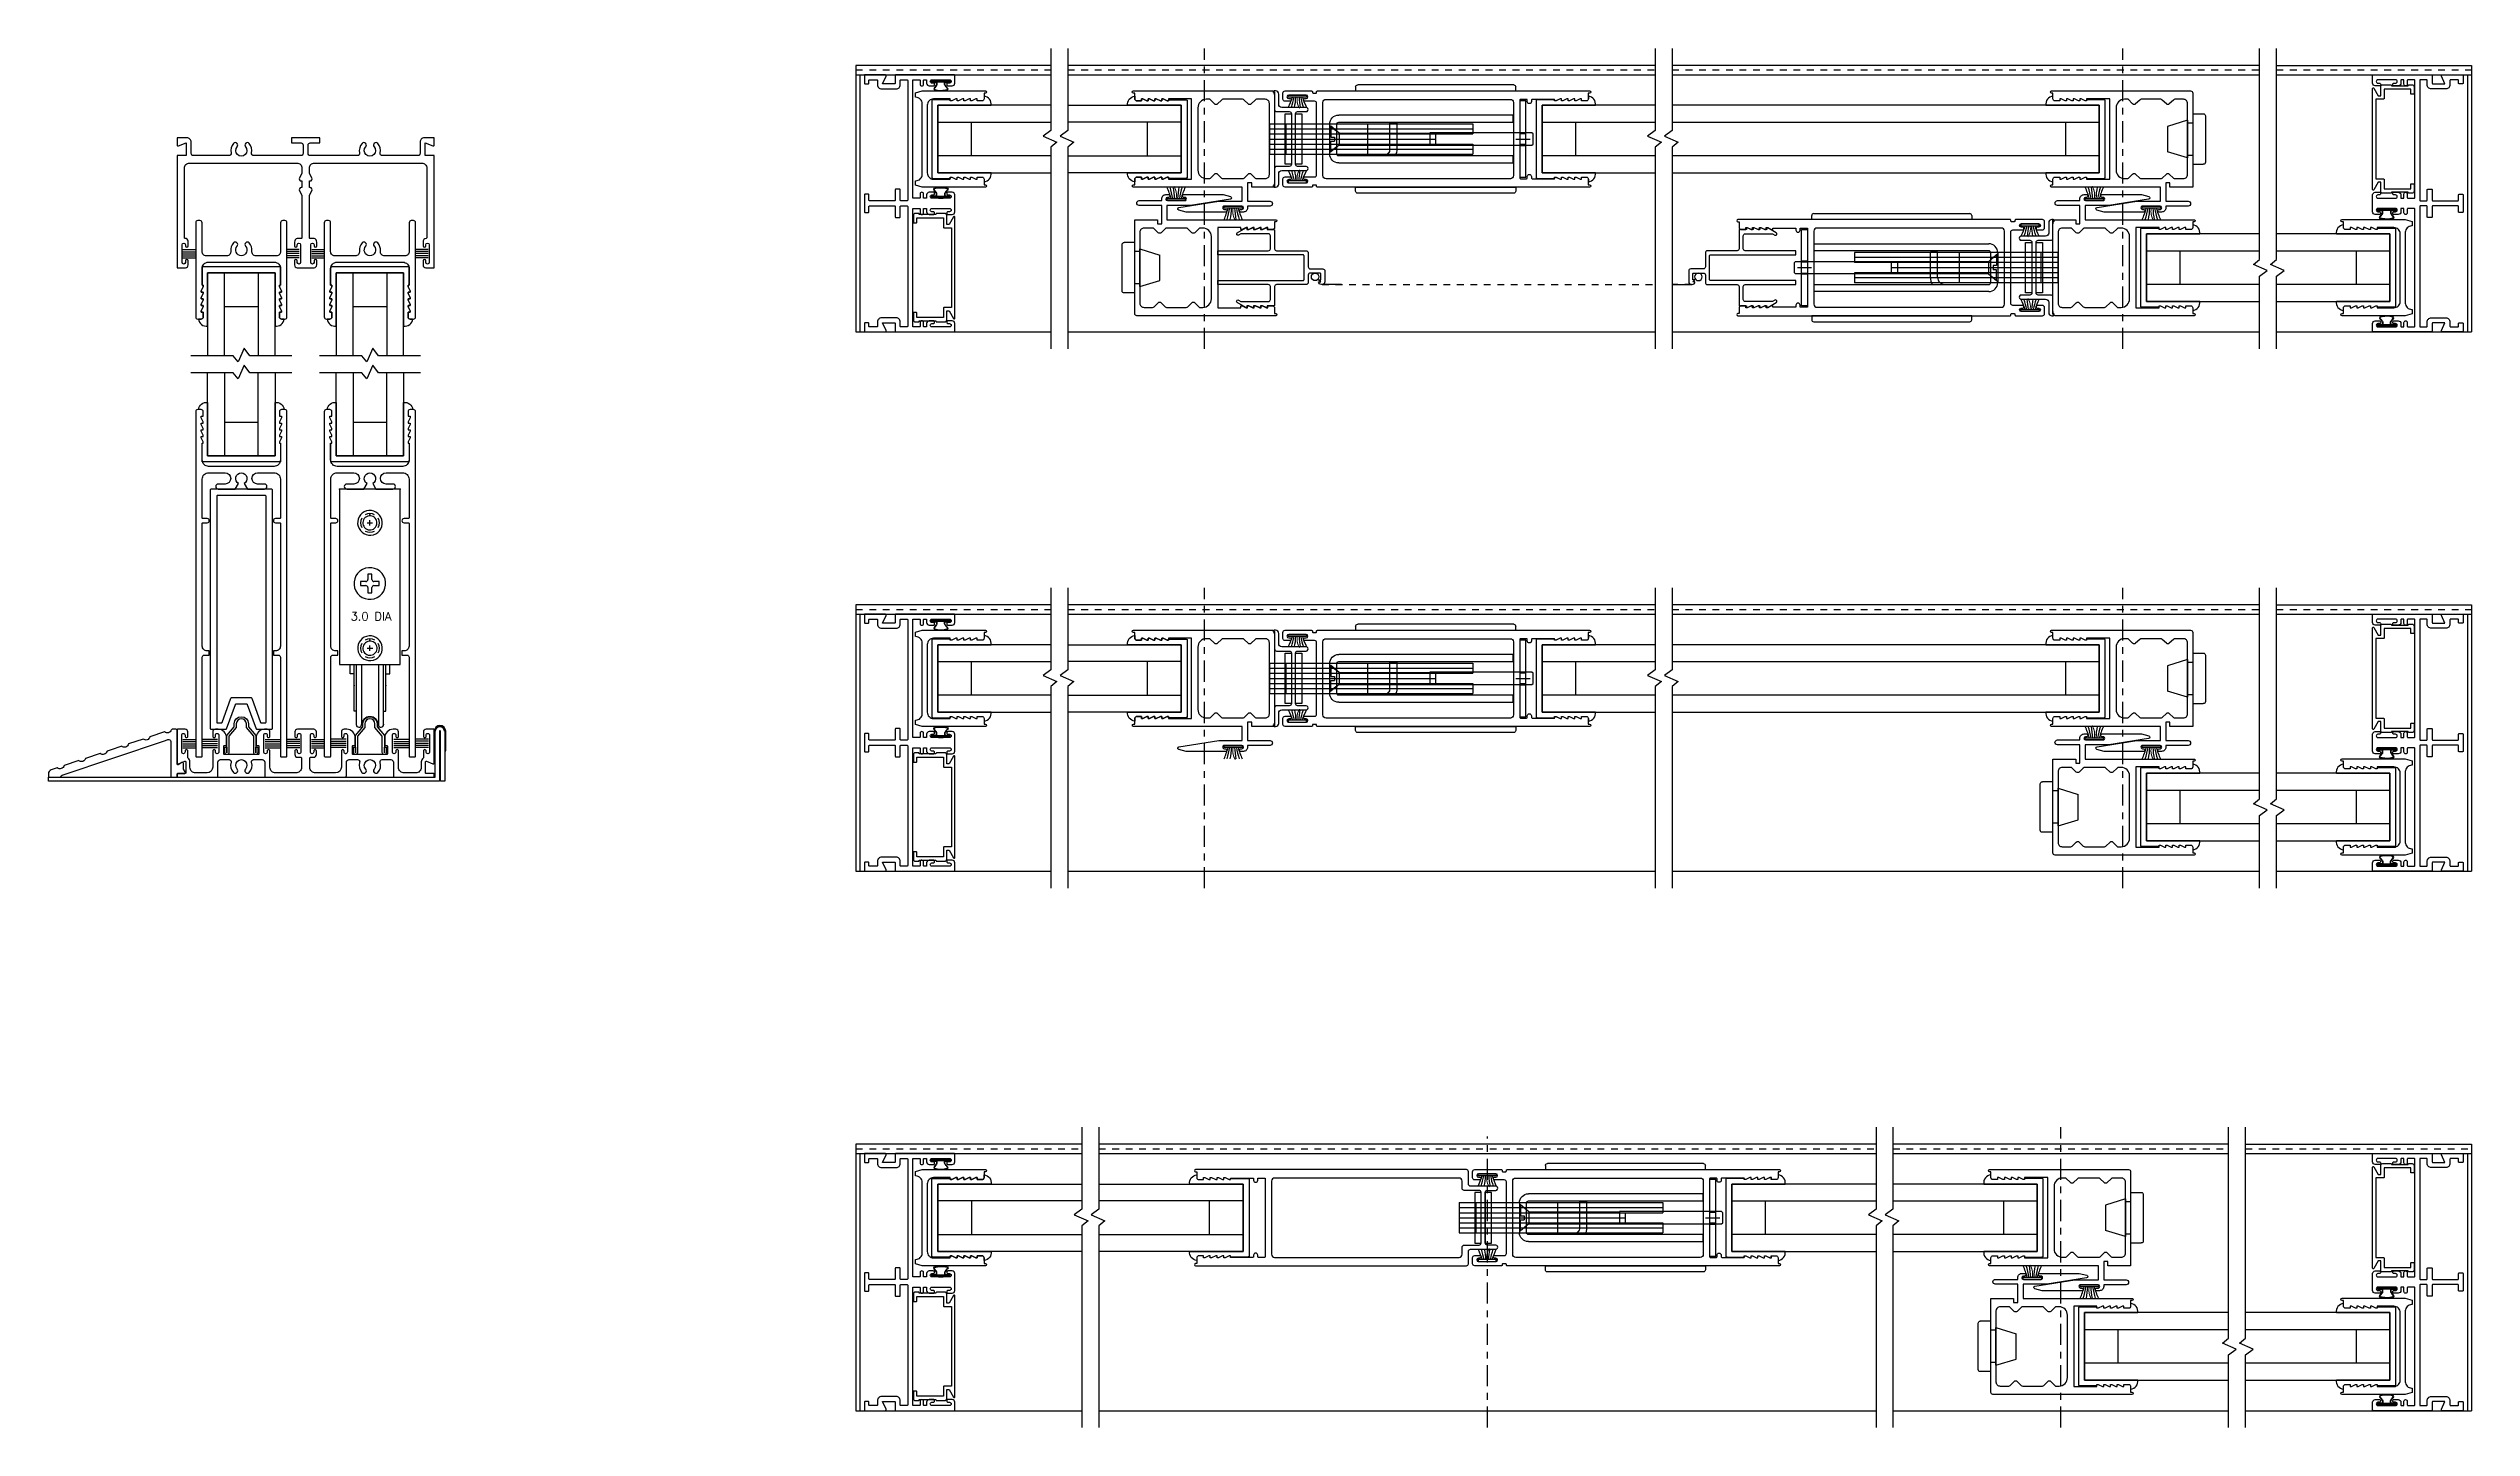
# Model space of a CAD drawing. Extents: x -239 to 68, y 0 to 111.
# Drawn here: x -4.44 to 31.51, y -0.33 to 20.12 of the extents above; entities that cross this region are included whole.
import ezdxf
from ezdxf.enums import TextEntityAlignment as Align

# ---------------------------------------------------------------- set-up
doc = ezdxf.new("R2010")
doc.units = 0
doc.header["$LTSCALE"] = 0.25
doc.header["$MEASUREMENT"] = 0
doc.linetypes.add('CENTER', pattern=[2, 1.25, -0.25, 0.25, -0.25])
doc.linetypes.add('HIDDEN', pattern=[0.075, 0.05, -0.025])
doc.layers.get('0').update_dxf_attribs({"linetype": 'CONTINUOUS'})
for name, color, linetype in [('CL', 40, 'CENTER'), ('FRAME', 1, 'CONTINUOUS'), ('GLASS', 7, 'CONTINUOUS'), ('HEM COVER', 4, 'CONTINUOUS'), ('MISC', 7, 'CONTINUOUS'), ('RISER', 7, 'CONTINUOUS'), ('SASH', 5, 'CONTINUOUS'), ('SCREEN', 5, 'HIDDEN'), ('SEAL', 7, 'CONTINUOUS'), ('SILL-PAN', 7, 'CONTINUOUS'), ('TEXT', 7, 'CONTINUOUS'), ('VENT', 5, 'CONTINUOUS')]:
    doc.layers.add(name, color=color, linetype=linetype)
doc.styles.get("Standard").update_dxf_attribs({"font": 'simplex.shx'})

# ---------------------------------------------------------------- blocks, each defined once
blk = doc.blocks.new('*U56')
blk.add_lwpolyline([(-1.179, 0.5), (-1.161, 0.5), (-1.161, 0.48), (-1.191, 0.42), (-1.191, 0.4), (-1.161, 0.4), (-1.161, 0.38), (-1.191, 0.32), (-1.191, 0.3), (-1.161, 0.3), (-1.161, 0.28), (-1.191, 0.22), (-1.191, 0.2), (-1.161, 0.2), (-1.161, 0.18), (-1.191, 0.12), (-1.191, 0.1), (-1.161, 0.1), (-1.161, 0.031, -0.414214), (-1.192, 0), (-1.23, 0, 0.438024), (-1.096, -0.105), (-1.096, 0.687), (-0.096, 0.687), (-0.096, -0.105, 0.438024), (0.038, 0), (0, 0, -0.414214), (-0.031, 0.031), (-0.031, 0.1), (-0.001, 0.1), (-0.001, 0.12), (-0.031, 0.18), (-0.031, 0.2), (-0.001, 0.2), (-0.001, 0.22), (-0.031, 0.28), (-0.031, 0.3), (-0.001, 0.3), (-0.001, 0.32), (-0.031, 0.38), (-0.031, 0.4), (-0.001, 0.4), (-0.001, 0.42), (-0.031, 0.48), (-0.031, 0.5), (-0.013, 0.5), (-0.013, 0.713), (-0.013, 0.749, 0.072616), (-0.017, 0.776), (-1.175, 0.776, 0.072616), (-1.179, 0.749), (-1.179, 0.713)], format="xyb", close=True)
at = {"layer": 'GLASS'}
for p, q in [((-1.096, 0.687), (-1.096, -1.454)), ((-0.096, 0.687), (-1.096, 0.687)), ((-0.846, -1.454), (-0.846, 0.687)), ((-0.346, 0.687), (-0.346, -1.454)), ((-0.096, -1.454), (-0.096, 0.687)), ((-0.846, 0.188), (-0.346, 0.188))]:
    blk.add_line(p, q, dxfattribs=at)
blk = doc.blocks.new('3006 STD POST-INTERLOCKER')
blk.add_lwpolyline([(-2.074, -0.666), (-2.074, -0.58, -0.414214), (-2.043, -0.55), (-1.974, -0.55), (-1.974, -0.58), (-1.954, -0.58), (-1.894, -0.55), (-1.874, -0.55), (-1.874, -0.58), (-1.854, -0.58), (-1.794, -0.55), (-1.774, -0.55), (-1.774, -0.58), (-1.754, -0.58), (-1.694, -0.55), (-1.674, -0.55), (-1.674, -0.58), (-1.654, -0.58), (-1.594, -0.55), (-1.574, -0.55), (-1.574, -0.58), (-1.231, -0.58), (-1.231, 0.61), (-1.574, 0.61), (-1.574, 0.581), (-1.594, 0.581), (-1.654, 0.61), (-1.674, 0.61), (-1.674, 0.581), (-1.694, 0.581), (-1.754, 0.61), (-1.774, 0.61), (-1.774, 0.581), (-1.794, 0.581), (-1.854, 0.61), (-1.874, 0.61), (-1.874, 0.581), (-1.894, 0.581), (-1.954, 0.61), (-1.974, 0.61), (-1.974, 0.581), (-2.043, 0.581, -0.414214), (-2.074, 0.611), (-2.074, 0.696), (-2.094, 0.696, -0.999996), (-2.094, 0.728), (-0.031, 0.728, -0.414214), (0, 0.697), (0, -0.697), (-0.338, -0.697), (-0.338, -0.635), (-0.4, -0.635), (-0.4, -0.908), (-0.066, -0.908, -1), (-0.066, -0.979), (-0.4, -0.979), (-0.4, -1.006, -0.414214), (-0.462, -1.068), (-0.504, -1.068, -1), (-0.504, -1.028), (-0.484, -1.028, 0.999996), (-0.484, -0.979), (-0.744, -0.979, 1.000003), (-0.744, -1.028), (-0.724, -1.028, -0.999994), (-0.724, -1.068), (-1.312, -1.068), (-1.422, -1.039, -0.811415), (-1.42, -1), (-0.828, -0.908), (-0.478, -0.908), (-0.478, -0.697), (-2.094, -0.697, -0.999996), (-2.094, -0.666), (-2.074, -0.666)], format="xyb", close=True)
blk.add_lwpolyline([(-0.847, 0.535, -0.414214), (-0.891, 0.535), (-0.96, 0.604), (-1.012, 0.604, 0.414214), (-1.137, 0.479), (-1.137, -0.447, 0.414214), (-1.012, -0.572), (-0.973, -0.572, 0.198912), (-0.951, -0.563), (-0.891, -0.504, -0.414214), (-0.847, -0.504), (-0.787, -0.563, 0.198912), (-0.765, -0.572), (-0.473, -0.572, 0.198912), (-0.451, -0.563), (-0.391, -0.504, -0.414214), (-0.347, -0.504), (-0.287, -0.563, 0.198912), (-0.265, -0.572), (-0.138, -0.572, 0.414214), (-0.076, -0.51), (-0.076, 0.542, 0.414214), (-0.138, 0.604), (-0.265, 0.604, 0.198912), (-0.287, 0.594), (-0.347, 0.535, -0.414214), (-0.391, 0.535), (-0.451, 0.594, 0.198912), (-0.473, 0.604), (-0.765, 0.604, 0.198912), (-0.787, 0.594), (-0.847, 0.535)], format="xyb")
blk = doc.blocks.new('A$C1D443341')
for p, q in [((0.188, 0.75), (0.031, 0.75)), ((0.188, 0.75), (0.188, 0)), ((0, 0.719), (0, 0.031)), ((0.264, 0.615), (0.188, 0.615)), ((0.264, 0.656), (0.562, 0.563)), ((0.264, 0.656), (0.264, 0.094)), ((0.562, 0.563), (0.562, 0.187)), ((0.188, 0), (0.031, 0)), ((0.264, 0.135), (0.188, 0.135)), ((0.264, 0.094), (0.562, 0.187))]:
    blk.add_line(p, q)
for centre, start, end in [((0.031, 0.719), 90, 180), ((0.031, 0.031), 180, 270)]:
    blk.add_arc(centre, 0.031, start, end)
blk = doc.blocks.new('A$C47D80548')
at = {"layer": 'MISC', "xscale": 0.25, "yscale": 0.25, "zscale": 0.25}
blk.add_blockref('A$C1D443341', (0, 0), dxfattribs=at)
blk = doc.blocks.new('A$C1B9D595B')
at = {"layer": 'FRAME', "rotation": 180}
blk.add_blockref('A$C47D80548', (0.1405, 0.1875), dxfattribs=at)
blk = doc.blocks.new('A$C363677CB')
at = {"layer": 'SASH', "rotation": 180}
blk.add_blockref('A$C1B9D595B', (0.1405, 0.1875), dxfattribs=at)
blk = doc.blocks.new('BUMPER')
at = {"layer": 'TEXT', "rotation": 180}
blk.add_blockref('A$C363677CB', (0.047, 0.0937), dxfattribs=at)
blk = doc.blocks.new('*U74')
for centre, radius, start, end in [((-0.336, 1.374), 1.351, 285.7345, 293.4385), ((-0.214, 1.458), 1.43, 279.811, 286.8592), ((-0.038, 1.393), 1.372, 272.8379, 280.0309), ((-0.038, -1.393), 1.372, 79.9691, 87.1621), ((-0.214, -1.458), 1.43, 73.1408, 80.189), ((-0.336, -1.374), 1.351, 66.5615, 74.2655)]:
    blk.add_arc(centre, radius, start, end)
at = {"layer": 'SEAL'}
blk.add_lwpolyline([(0, -0.135), (0, 0.135), (0.03, 0.135), (0.03, -0.135)], close=True, dxfattribs=at)
at = {"layer": 'SEAL', "const_width": 0.015}
blk.add_lwpolyline([(0.03, 0, 0.199058), (0.214, 0.034)], format="xyb", dxfattribs=at)
at = {"flags": 9}
for tag, p in [('MANUFACTURER_PART_#', (0, -0.199)), ('FLEETWOOD_PART_#', (-0.001, -0.249))]:
    blk.add_attdef(tag, p, '', height=0.0312, dxfattribs=at)
blk = doc.blocks.new('3070-1-INTERLOCKER')
at = {"layer": 'MISC', "xscale": 4, "yscale": 4, "zscale": 4, "rotation": 180}
blk.add_blockref('BUMPER', (-1.231, 0), dxfattribs=at)
at = {"layer": 'SEAL', "xscale": -1, "rotation": 90}
blk.add_blockref('*U74', (-0.617, -0.994), dxfattribs=at)
at = {"layer": 'VENT', "xscale": -1}
blk.add_blockref('3006 STD POST-INTERLOCKER', (-1.231, -0.015), dxfattribs=at)
blk = doc.blocks.new('*U55')
blk.add_lwpolyline([(1.179, 0.5), (1.161, 0.5), (1.161, 0.48), (1.191, 0.42), (1.191, 0.4), (1.161, 0.4), (1.161, 0.38), (1.191, 0.32), (1.191, 0.3), (1.161, 0.3), (1.161, 0.28), (1.191, 0.22), (1.191, 0.2), (1.161, 0.2), (1.161, 0.18), (1.191, 0.12), (1.191, 0.1), (1.161, 0.1), (1.161, 0.031, 0.414214), (1.192, 0), (1.23, 0, -0.438024), (1.096, -0.105), (1.096, 0.687), (0.096, 0.687), (0.096, -0.105, -0.438024), (-0.038, 0), (0, 0, 0.414214), (0.031, 0.031), (0.031, 0.1), (0.001, 0.1), (0.001, 0.12), (0.031, 0.18), (0.031, 0.2), (0.001, 0.2), (0.001, 0.22), (0.031, 0.28), (0.031, 0.3), (0.001, 0.3), (0.001, 0.32), (0.031, 0.38), (0.031, 0.4), (0.001, 0.4), (0.001, 0.42), (0.031, 0.48), (0.031, 0.5), (0.013, 0.5), (0.013, 0.713), (0.013, 0.749, -0.072616), (0.017, 0.776), (1.175, 0.776, -0.072616), (1.179, 0.749), (1.179, 0.713)], format="xyb", close=True)
at = {"layer": 'GLASS'}
for p, q in [((0.096, -1.453), (0.096, 0.687)), ((0.096, 0.687), (1.096, 0.687)), ((0.346, 0.687), (0.346, -1.453)), ((0.846, -1.453), (0.846, 0.687)), ((1.096, 0.687), (1.096, -1.453)), ((0.846, 0.187), (0.346, 0.187))]:
    blk.add_line(p, q, dxfattribs=at)
blk = doc.blocks.new('*U57')
blk.add_lwpolyline([(1.179, 0.5), (1.161, 0.5), (1.161, 0.48), (1.191, 0.42), (1.191, 0.4), (1.161, 0.4), (1.161, 0.38), (1.191, 0.32), (1.191, 0.3), (1.161, 0.3), (1.161, 0.28), (1.191, 0.22), (1.191, 0.2), (1.161, 0.2), (1.161, 0.18), (1.191, 0.12), (1.191, 0.1), (1.161, 0.1), (1.161, 0.031, 0.414214), (1.192, 0), (1.23, 0, -0.438024), (1.096, -0.105), (1.096, 0.687), (0.096, 0.687), (0.096, -0.105, -0.438024), (-0.038, 0), (0, 0, 0.414214), (0.031, 0.031), (0.031, 0.1), (0.001, 0.1), (0.001, 0.12), (0.031, 0.18), (0.031, 0.2), (0.001, 0.2), (0.001, 0.22), (0.031, 0.28), (0.031, 0.3), (0.001, 0.3), (0.001, 0.32), (0.031, 0.38), (0.031, 0.4), (0.001, 0.4), (0.001, 0.42), (0.031, 0.48), (0.031, 0.5), (0.013, 0.5), (0.013, 0.713), (0.013, 0.749, -0.072616), (0.017, 0.776), (1.175, 0.776, -0.072616), (1.179, 0.749), (1.179, 0.713)], format="xyb", close=True)
at = {"layer": 'GLASS'}
for p, q in [((0.096, -1.453), (0.096, 0.687)), ((0.096, 0.687), (1.096, 0.687)), ((0.346, 0.687), (0.346, -1.453)), ((0.846, -1.453), (0.846, 0.687)), ((1.096, 0.687), (1.096, -1.453)), ((0.846, 0.187), (0.346, 0.187))]:
    blk.add_line(p, q, dxfattribs=at)
blk = doc.blocks.new('3008 FIXED STILE')
blk.add_lwpolyline([(-1.038, 0.713), (-1.002, 0.713), (-0.1, 0.713), (0, 0.686), (0, 0.619), (-0.006, 0.619, 0.414214), (-0.1, 0.525), (-0.1, -0.525, 0.414214), (-0.006, -0.619), (0, -0.619), (0, -0.686), (-0.1, -0.713), (-1.038, -0.713, -0.999996), (-1.038, -0.681), (-1.018, -0.681), (-1.018, -0.596, -0.414214), (-0.987, -0.565), (-0.918, -0.565), (-0.918, -0.595), (-0.898, -0.595), (-0.838, -0.565), (-0.818, -0.565), (-0.818, -0.595), (-0.798, -0.595), (-0.738, -0.565), (-0.718, -0.565), (-0.718, -0.595), (-0.698, -0.595), (-0.638, -0.565), (-0.618, -0.565), (-0.618, -0.595), (-0.598, -0.595), (-0.538, -0.565), (-0.518, -0.565), (-0.518, -0.595), (-0.269, -0.595, 0.414214), (-0.175, -0.501), (-0.175, 0.501, 0.414214), (-0.269, 0.595), (-0.518, 0.595), (-0.518, 0.565), (-0.538, 0.565), (-0.598, 0.595), (-0.618, 0.595), (-0.618, 0.565), (-0.638, 0.565), (-0.698, 0.595), (-0.718, 0.595), (-0.718, 0.565), (-0.738, 0.565), (-0.798, 0.595), (-0.818, 0.595), (-0.818, 0.565), (-0.838, 0.565), (-0.898, 0.595), (-0.918, 0.595), (-0.918, 0.565), (-0.987, 0.565, -0.414214), (-1.018, 0.596), (-1.018, 0.681), (-1.038, 0.681, -0.999996), (-1.038, 0.713)], format="xyb")
blk = doc.blocks.new('*U77')
for points in [[(-0.135, 0.031), (-0.135, 0.013, 0.414214), (-0.128, 0.006), (0.035, 0.006)], [(-0.129, 0.028), (-0.129, 0.016, 0.414214), (-0.126, 0.012), (0.126, 0.012, 0.414214), (0.129, 0.016), (0.129, 0.028)], [(-0.07, 0.038, 0.414214), (-0.063, 0.045), (-0.063, 0.068)], [(-0.035, 0.006), (-0.035, 0), (0.035, 0), (0.041, 0.006), (0.128, 0.006, 0.414214), (0.135, 0.013), (0.135, 0.031)]]:
    blk.add_lwpolyline(points, format="xyb")
blk.add_lwpolyline([(0.041, 0.012), (0.035, 0.006), (0.035, 0.012)])
for points, weights, degree, knots in [([(-0.135, 0.031), (-0.135, 0.038), (-0.128, 0.038), (-0.099, 0.038), (-0.07, 0.038)], [1, 0.707106873747, 1, 1, 1], 2, [0, 0, 0, 1.570796, 1.570796, 2.570796, 2.570796, 2.570796]), ([(-0.129, 0.028), (-0.129, 0.03), (-0.128, 0.031), (-0.127, 0.032), (-0.126, 0.032), (-0.028, 0.032), (0.07, 0.032), (0.098, 0.032), (0.126, 0.032), (0.129, 0.032), (0.129, 0.028)], [1, 0.923879507465, 1, 0.923879507465, 1, 1, 1, 1, 1, 0.707106873747, 1], 2, [0, 0, 0, 0.785398, 0.785398, 1.570797, 1.570797, 2.570797, 2.570797, 3.570797, 3.570797, 5.141593, 5.141593, 5.141593]), ([(0.07, 0.038), (0.089, 0.038), (0.109, 0.038), (0.128, 0.038), (0.13, 0.038), (0.132, 0.037), (0.133, 0.036)], [1, 1, 1, 1, 0.949253004976, 0.949253004976, 1], 3, [2.90668, 2.90668, 2.90668, 2.90668, 3.90668, 3.90668, 3.90668, 4.692079, 4.692079, 4.692079, 4.692079])]:
    blk.add_rational_spline(points, weights, degree=degree, knots=knots)
for points, knots in [([(-0.063, 0.068), (-0.067, 0.094), (-0.147, 0.149), (0, 0.171), (0.157, 0.149), (0.067, 0.094), (0.063, 0.068)], [0, 0, 0, 0, 0.0788466, 0.167942, 0.2570375, 0.335884, 0.335884, 0.335884, 0.335884]), ([(-0.057, 0.069), (-0.061, 0.094), (-0.088, 0.115), (-0.1, 0.138), (-0.099, 0.14), (0, 0.169), (0.095, 0.146), (0.102, 0.14), (0.104, 0.135), (0.1, 0.128), (0.083, 0.109), (0.072, 0.098), (0.061, 0.081), (0.058, 0.075), (0.057, 0.069)], [2.5712303, 2.5712303, 2.5712303, 2.5712303, 2.6347872, 2.6347872, 2.6774866, 2.6774866, 2.7903183, 2.8239397, 2.8239397, 2.8575611, 2.8575611, 2.8911826, 2.8911826, 2.9071143, 2.9071143, 2.9071143, 2.9071143])]:
    blk.add_open_spline(points, degree=3, knots=knots)
for points, weights in [([(-0.07, 0.032), (-0.062, 0.032), (-0.057, 0.037), (-0.057, 0.045)], [1, 0.804737854124, 0.804737854124, 1]), ([(0.057, 0.045), (0.057, 0.042), (0.058, 0.038), (0.061, 0.036)], [1, 0.94925295377, 0.94925295377, 1]), ([(0.061, 0.036), (0.063, 0.033), (0.067, 0.032), (0.07, 0.032)], [1, 0.94925295377, 0.94925295377, 1]), ([(0.063, 0.045), (0.063, 0.041), (0.066, 0.038), (0.07, 0.038)], [1, 0.804737854124, 0.804737854124, 1]), ([(0.133, 0.036), (0.134, 0.035), (0.135, 0.033), (0.135, 0.031)], [1, 0.949253004976, 0.949253004976, 1])]:
    blk.add_rational_spline(points, weights, degree=3)
for points in [[(-0.057, 0.068), (-0.057, 0.069), (-0.057, 0.069), (-0.057, 0.069)], [(-0.057, 0.045), (-0.057, 0.053), (-0.057, 0.061), (-0.057, 0.068)], [(0.057, 0.069), (0.057, 0.069), (0.057, 0.069), (0.057, 0.068)], [(0.057, 0.068), (0.057, 0.061), (0.057, 0.053), (0.057, 0.045)], [(0.063, 0.068), (0.063, 0.06), (0.063, 0.053), (0.063, 0.045)]]:
    blk.add_open_spline(points, degree=3)
blk = doc.blocks.new('*U78')
at = {"layer": 'SEAL', "xscale": -1, "rotation": 180}
blk.add_blockref('*U77', (0.415, 0.879), dxfattribs=at)
at = {"layer": 'SEAL'}
blk.add_blockref('*U77', (0.415, -0.879), dxfattribs=at)
at = {"layer": 'VENT', "xscale": -1}
blk.add_blockref('3008 FIXED STILE', (0.03987, 0), dxfattribs=at)
blk = doc.blocks.new('*U58')
blk.add_lwpolyline([(1.179, 0.5), (1.161, 0.5), (1.161, 0.48), (1.191, 0.42), (1.191, 0.4), (1.161, 0.4), (1.161, 0.38), (1.191, 0.32), (1.191, 0.3), (1.161, 0.3), (1.161, 0.28), (1.191, 0.22), (1.191, 0.2), (1.161, 0.2), (1.161, 0.18), (1.191, 0.12), (1.191, 0.1), (1.161, 0.1), (1.161, 0.031, 0.414214), (1.192, 0), (1.23, 0, -0.438024), (1.096, -0.105), (1.096, 0.687), (0.096, 0.687), (0.096, -0.105, -0.438024), (-0.038, 0), (0, 0, 0.414214), (0.031, 0.031), (0.031, 0.1), (0.001, 0.1), (0.001, 0.12), (0.031, 0.18), (0.031, 0.2), (0.001, 0.2), (0.001, 0.22), (0.031, 0.28), (0.031, 0.3), (0.001, 0.3), (0.001, 0.32), (0.031, 0.38), (0.031, 0.4), (0.001, 0.4), (0.001, 0.42), (0.031, 0.48), (0.031, 0.5), (0.013, 0.5), (0.013, 0.713), (0.013, 0.749, -0.072616), (0.017, 0.776), (1.175, 0.776, -0.072616), (1.179, 0.749), (1.179, 0.713)], format="xyb", close=True)
at = {"layer": 'GLASS'}
for p, q in [((0.096, -1.453), (0.096, 0.687)), ((0.096, 0.687), (1.096, 0.687)), ((0.346, 0.687), (0.346, -1.453)), ((0.846, -1.453), (0.846, 0.687)), ((1.096, 0.687), (1.096, -1.453)), ((0.846, 0.187), (0.346, 0.187))]:
    blk.add_line(p, q, dxfattribs=at)
blk = doc.blocks.new('3712-2 TRACK JAMB')
blk.add_lwpolyline([(-0.1825, -1.823), (-0.1825, -0.085, -0.4142136), (-0.1725, -0.075), (-0.0825, -0.075, -0.4142136), (-0.0725, -0.085), (-0.0725, -0.1405, 0.4142136), (-0.048, -0.165), (-0.0475, -0.165, 0.4142136), (-0.0225, -0.14), (-0.0225, -0.085, -0.4142136), (-0.0125, -0.075), (0.0125, -0.075, -0.4142136), (0.0225, -0.085), (0.0225, -0.125, 0.4142136), (0.0625, -0.165), (0.123, -0.165, 0.4142136), (0.1425, -0.1455), (0.1425, -0.145, 0.4142136), (0.1225, -0.125), (0.102, -0.125, -0.4142136), (0.0775, -0.1005), (0.0775, -0.0995, -0.4142136), (0.102, -0.075), (0.363, -0.075, -0.4142136), (0.3875, -0.0995), (0.3875, -0.1005, -0.4142136), (0.363, -0.125), (0.3425, -0.125, 0.4142136), (0.3225, -0.145, 0.4142136), (0.3425, -0.165), (0.4025, -0.165, 0.4142136), (0.4425, -0.125), (0.4425, -0.01, 0.4142136), (0.4325, 0), (-0.4325, 0, 0.4142136), (-0.4425, -0.01), (-0.4425, -0.125, -0.4142136), (-0.4525, -0.135), (-0.6305, -0.135), (-0.579, -0.0227, 0.5466243), (-0.5935, 0), (-0.8905, 0, 0.4142136), (-0.9005, -0.01), (-0.9005, -0.125, 0.4142136), (-0.8905, -0.135), (-0.8425, -0.135, 0.4142136), (-0.8325, -0.125), (-0.8325, -0.085, -0.4142136), (-0.8225, -0.075), (-0.7155, -0.075, -0.4142136), (-0.7055, -0.085), (-0.7055, -0.15, 0.4142136), (-0.6455, -0.21), (-0.4275, -0.21, 0.4142136), (-0.3675, -0.15), (-0.3675, -0.085, -0.4142136), (-0.3575, -0.075), (-0.2675, -0.075, -0.4142136), (-0.2575, -0.085), (-0.2575, -1.8605, -0.4142136), (-0.2675, -1.8705), (-0.3575, -1.8705, -0.4142136), (-0.3675, -1.8605), (-0.3675, -1.708, 0.4142136), (-0.3775, -1.698), (-0.4325, -1.698, 0.4142136), (-0.4425, -1.708), (-0.4425, -1.8605, -0.4142136), (-0.4525, -1.8705), (-0.7678, -1.8705), (-0.8225, -1.8705, -0.4142136), (-0.8325, -1.8605), (-0.8325, -1.783, 0.4142136), (-0.8425, -1.773), (-0.8905, -1.773, 0.4142136), (-0.9005, -1.783), (-0.9005, -2.033, 0.4142136), (-0.8905, -2.043), (-0.8425, -2.043, 0.4142136), (-0.8325, -2.033), (-0.8325, -1.9555, -0.4142136), (-0.8225, -1.9455), (-0.7809, -1.9455), (-0.4525, -1.9455, -0.4142136), (-0.4425, -1.9555), (-0.4425, -2.108, 0.4142136), (-0.4325, -2.118), (-0.3775, -2.118, 0.4142136), (-0.3675, -2.108), (-0.3675, -1.9555, -0.4142136), (-0.3575, -1.9455), (-0.2675, -1.9455, -0.4142136), (-0.2575, -1.9555), (-0.2575, -3.731, -0.4142136), (-0.2675, -3.741), (-0.3575, -3.741, -0.4142136), (-0.3675, -3.731), (-0.3675, -3.666, 0.4142136), (-0.4275, -3.606), (-0.6455, -3.606, 0.4142136), (-0.7055, -3.666), (-0.7055, -3.731, -0.4142136), (-0.7155, -3.741), (-0.8225, -3.741, -0.4142136), (-0.8325, -3.731), (-0.8325, -3.691, 0.4142136), (-0.8425, -3.681), (-0.8905, -3.681, 0.4142136), (-0.9005, -3.691), (-0.9005, -3.806, 0.4142136), (-0.8905, -3.816), (-0.5935, -3.816, 0.5466243), (-0.579, -3.7933), (-0.6305, -3.681), (-0.4525, -3.681, -0.4142136), (-0.4425, -3.691), (-0.4425, -3.806, 0.4142136), (-0.4325, -3.816), (0.4325, -3.816, 0.4142136), (0.4425, -3.806), (0.4425, -3.691, 0.4142136), (0.4025, -3.651), (0.3425, -3.651, 0.4142136), (0.3225, -3.671, 0.4142136), (0.3425, -3.691), (0.363, -3.691, -0.4142136), (0.3875, -3.7155), (0.3875, -3.7165, -0.4142136), (0.363, -3.741), (0.102, -3.741, -0.4142136), (0.0775, -3.7165), (0.0775, -3.7155, -0.4142136), (0.102, -3.691), (0.1225, -3.691, 0.4142136), (0.1425, -3.671), (0.1425, -3.6705, 0.4142136), (0.123, -3.651), (0.0625, -3.651, 0.4142136), (0.0225, -3.691), (0.0225, -3.731, -0.4142136), (0.0125, -3.741), (-0.0125, -3.741, -0.4142136), (-0.0225, -3.731), (-0.0225, -3.676, 0.4142136), (-0.0475, -3.651), (-0.048, -3.651, 0.4142136), (-0.0725, -3.6755), (-0.0725, -3.731, -0.4142136), (-0.0825, -3.741), (-0.1725, -3.741, -0.4142136), (-0.1825, -3.731), (-0.1825, -1.993, -0.4142136), (-0.1725, -1.983), (-0.0825, -1.983, -0.4142136), (-0.0725, -1.993), (-0.0725, -2.0485, 0.4142136), (-0.048, -2.073), (-0.0475, -2.073, 0.4142136), (-0.0225, -2.048), (-0.0225, -1.983), (0.0225, -1.983), (0.0225, -2.033, 0.4142136), (0.0625, -2.073), (0.123, -2.073, 0.4142136), (0.1425, -2.0535), (0.1425, -2.053, 0.4142136), (0.1225, -2.033), (0.102, -2.033, -0.4142136), (0.0775, -2.0085), (0.0775, -2.0075, -0.4142136), (0.102, -1.983), (0.363, -1.983, -0.4142136), (0.3875, -2.0075), (0.3875, -2.0085, -0.4142136), (0.363, -2.033), (0.3425, -2.033, 0.4142136), (0.3225, -2.053, 0.4142136), (0.3425, -2.073), (0.4025, -2.073, 0.4142136), (0.4425, -2.033), (0.4425, -1.783, 0.4142136), (0.4025, -1.743), (0.3425, -1.743, 0.4142136), (0.3225, -1.763, 0.4142136), (0.3425, -1.783), (0.363, -1.783, -0.4142136), (0.3875, -1.8075), (0.3875, -1.8085, -0.4142136), (0.363, -1.833), (0.102, -1.833, -0.4142136), (0.0775, -1.8085), (0.0775, -1.8075, -0.4142136), (0.102, -1.783), (0.1225, -1.783, 0.4142136), (0.1425, -1.763), (0.1425, -1.7625, 0.4142136), (0.123, -1.743), (0.0625, -1.743, 0.4142136), (0.0225, -1.783), (0.0225, -1.833), (-0.0225, -1.833), (-0.0225, -1.768, 0.4142136), (-0.0475, -1.743), (-0.048, -1.743, 0.4142136), (-0.0725, -1.7675), (-0.0725, -1.823, -0.4142136), (-0.0825, -1.833), (-0.1725, -1.833, -0.4142136)], format="xyb", close=True)
blk = doc.blocks.new('3710 Jamb Filler')
blk.add_lwpolyline([(-0.12, 0.774, 0.414214), (-0.15, 0.804), (-0.27, 0.804, 0.414214), (-0.28, 0.794), (-0.28, 0.789), (-0.53, 0.789), (-0.53, 0.794, 0.414214), (-0.54, 0.804), (-0.585, 0.804, 0.414214), (-0.615, 0.774), (-0.615, 0.674, 0.414214), (-0.605, 0.664), (-0.575, 0.664, 0.414214), (-0.565, 0.674), (-0.565, 0.739), (-0.17, 0.739), (-0.17, 0.601, 0.414214), (-0.16, 0.591), (-0.05, 0.591), (-0.05, -0.591), (-0.16, -0.591, 0.414214), (-0.17, -0.601), (-0.17, -0.739), (-0.565, -0.739), (-0.565, -0.674, 0.414214), (-0.575, -0.664), (-0.605, -0.664, 0.414214), (-0.615, -0.674), (-0.615, -0.774, 0.414214), (-0.585, -0.804), (-0.54, -0.804, 0.414214), (-0.53, -0.794), (-0.53, -0.789), (-0.28, -0.789), (-0.28, -0.794, 0.414214), (-0.27, -0.804), (-0.15, -0.804, 0.414214), (-0.12, -0.774), (-0.12, -0.641), (-0.084, -0.641), (-0.019, -0.754, 0.767327), (0, -0.749), (0, 0.749, 0.767327), (-0.019, 0.754), (-0.084, 0.641), (-0.12, 0.641)], format="xyb", close=True)
blk = doc.blocks.new('*U87')
at = {"layer": 'FRAME'}
for name, p in [('3712-2 TRACK JAMB', (-0.4325, 3.816)), ('3710 Jamb Filler', (0.01, 0.954))]:
    blk.add_blockref(name, p, dxfattribs=at)
blk = doc.blocks.new('*U86')
at = {"layer": 'FRAME'}
for name, p in [('3712-2 TRACK JAMB', (-0.4325, 3.816)), ('3710 Jamb Filler', (0.01, 2.862))]:
    blk.add_blockref(name, p, dxfattribs=at)
blk = doc.blocks.new('*U53')
blk.add_lwpolyline([(1.179, 0.5), (1.161, 0.5), (1.161, 0.48), (1.191, 0.42), (1.191, 0.4), (1.161, 0.4), (1.161, 0.38), (1.191, 0.32), (1.191, 0.3), (1.161, 0.3), (1.161, 0.28), (1.191, 0.22), (1.191, 0.2), (1.161, 0.2), (1.161, 0.18), (1.191, 0.12), (1.191, 0.1), (1.161, 0.1), (1.161, 0.031, 0.414214), (1.192, 0), (1.23, 0, -0.438024), (1.096, -0.105), (1.096, 0.687), (0.096, 0.687), (0.096, -0.105, -0.438024), (-0.038, 0), (0, 0, 0.414214), (0.031, 0.031), (0.031, 0.1), (0.001, 0.1), (0.001, 0.12), (0.031, 0.18), (0.031, 0.2), (0.001, 0.2), (0.001, 0.22), (0.031, 0.28), (0.031, 0.3), (0.001, 0.3), (0.001, 0.32), (0.031, 0.38), (0.031, 0.4), (0.001, 0.4), (0.001, 0.42), (0.031, 0.48), (0.031, 0.5), (0.013, 0.5), (0.013, 0.713), (0.013, 0.749, -0.072616), (0.017, 0.776), (1.175, 0.776, -0.072616), (1.179, 0.749), (1.179, 0.713)], format="xyb", close=True)
at = {"layer": 'GLASS'}
for p, q in [((0.096, -1.454), (0.096, 0.687)), ((0.096, 0.687), (1.096, 0.687)), ((0.346, 0.687), (0.346, -1.454)), ((0.846, -1.454), (0.846, 0.687)), ((1.096, 0.687), (1.096, -1.454)), ((0.846, 0.187), (0.346, 0.187))]:
    blk.add_line(p, q, dxfattribs=at)
blk = doc.blocks.new('*U54')
blk.add_lwpolyline([(1.179, 0.5), (1.161, 0.5), (1.161, 0.48), (1.191, 0.42), (1.191, 0.4), (1.161, 0.4), (1.161, 0.38), (1.191, 0.32), (1.191, 0.3), (1.161, 0.3), (1.161, 0.28), (1.191, 0.22), (1.191, 0.2), (1.161, 0.2), (1.161, 0.18), (1.191, 0.12), (1.191, 0.1), (1.161, 0.1), (1.161, 0.031, 0.414214), (1.192, 0), (1.23, 0, -0.438024), (1.096, -0.105), (1.096, 0.687), (0.096, 0.687), (0.096, -0.105, -0.438024), (-0.038, 0), (0, 0, 0.414214), (0.031, 0.031), (0.031, 0.1), (0.001, 0.1), (0.001, 0.12), (0.031, 0.18), (0.031, 0.2), (0.001, 0.2), (0.001, 0.22), (0.031, 0.28), (0.031, 0.3), (0.001, 0.3), (0.001, 0.32), (0.031, 0.38), (0.031, 0.4), (0.001, 0.4), (0.001, 0.42), (0.031, 0.48), (0.031, 0.5), (0.013, 0.5), (0.013, 0.713), (0.013, 0.749, -0.072616), (0.017, 0.776), (1.175, 0.776, -0.072616), (1.179, 0.749), (1.179, 0.713)], format="xyb", close=True)
at = {"layer": 'GLASS'}
for p, q in [((0.096, -1.454), (0.096, 0.687)), ((0.096, 0.687), (1.096, 0.687)), ((0.346, 0.687), (0.346, -1.454)), ((0.846, -1.454), (0.846, 0.687)), ((1.096, 0.687), (1.096, -1.454)), ((0.846, 0.187), (0.346, 0.187))]:
    blk.add_line(p, q, dxfattribs=at)
blk = doc.blocks.new('2-track head')
blk.add_lwpolyline([(1.983, -0.752), (1.983, -0.491, -1), (2.033, -0.491), (2.033, -0.509, 1), (2.073, -0.509), (2.073, -0.452, 0.348676), (2.033, -0.398), (1.973, -0.398, -0.414214), (1.963, -0.388), (1.963, 0.245), (2.001, 0.31, 0.57735), (1.975, 0.356), (1.963, 0.356), (1.963, 0.455), (1.975, 0.455, 0.57735), (2.001, 0.5), (1.963, 0.566), (1.963, 0.646, -0.414214), (2.038, 0.721), (3.631, 0.721, -0.414214), (3.706, 0.646), (3.706, -0.386, -0.373445), (3.697, -0.396, 0.383001), (3.651, -0.452), (3.651, -0.509, 1), (3.691, -0.509), (3.691, -0.491, -1), (3.741, -0.491), (3.741, -0.752, -1), (3.691, -0.752), (3.691, -0.729, 1), (3.651, -0.729), (3.651, -0.791, 0.414214), (3.691, -0.832), (3.816, -0.832), (3.816, 0.831), (3.681, 0.831), (3.681, 1.019), (3.794, 0.975, 0.528549), (3.816, 0.99), (3.816, 1.094), (3.668, 1.094, 0.414214), (3.606, 1.032), (3.606, 0.862, -0.414214), (3.575, 0.831), (3.045, 0.831, -0.485225), (3.015, 0.87, 0.248879), (2.978, 1.012, 1), (2.924, 0.963, -2.265582), (2.8, 0.963, 1), (2.746, 1.012, 0.248879), (2.709, 0.87, -0.485225), (2.679, 0.831), (1.976, 0.831, -0.414214), (1.945, 0.862), (1.945, 0.988, -0.414214), (1.976, 1.019), (2.118, 1.019), (2.118, 1.094), (1.698, 1.094), (1.698, 1.019), (1.84, 1.019, -0.414214), (1.871, 0.988), (1.871, 0.862, -0.414214), (1.84, 0.831), (1.137, 0.831, -0.485225), (1.107, 0.87, 0.248879), (1.07, 1.012, 1), (1.016, 0.963, -2.265582), (0.892, 0.963, 1), (0.838, 1.012, 0.248879), (0.801, 0.87, -0.485225), (0.771, 0.831), (0.241, 0.831, -0.414214), (0.21, 0.862), (0.21, 1.032, 0.414214), (0.148, 1.094), (0, 1.094), (0, 0.99, 0.528549), (0.022, 0.975), (0.135, 1.019), (0.135, 0.831), (0, 0.831), (0, -0.832), (0.125, -0.832, 0.414214), (0.165, -0.791), (0.165, -0.729, 1), (0.125, -0.729), (0.125, -0.752, -1), (0.075, -0.752), (0.075, -0.491, -1), (0.125, -0.491), (0.125, -0.509, 1), (0.165, -0.509), (0.165, -0.438, 0.443866), (0.121, -0.398, -0.443866), (0.11, -0.388), (0.11, 0.646, -0.414214), (0.185, 0.721), (1.778, 0.721, -0.414214), (1.853, 0.646), (1.853, 0.566), (1.815, 0.5, 0.57735), (1.841, 0.455), (1.853, 0.455), (1.853, 0.356), (1.841, 0.356, 0.57735), (1.815, 0.31), (1.853, 0.245), (1.853, -0.388, -0.414214), (1.843, -0.398), (1.783, -0.398, 0.348676), (1.743, -0.452), (1.743, -0.509, 1), (1.783, -0.509), (1.783, -0.491, -1), (1.833, -0.491), (1.833, -0.752, -1), (1.783, -0.752), (1.783, -0.729, 1), (1.743, -0.729), (1.743, -0.791, 0.414214), (1.783, -0.832), (1.908, -0.832), (2.033, -0.832, 0.414214), (2.073, -0.791), (2.073, -0.729, 1), (2.033, -0.729), (2.033, -0.752, -1)], format="xyb", close=True)
blk = doc.blocks.new('3004 STD TOP-RAIL')
at = {"color": 5}
blk.add_lwpolyline([(-0.116, 0.106), (-0.116, 0.106, 0.216769), (-0.156, -0.018, -0.448133), (-0.218, -0.087), (-0.521, -0.087, -0.414214), (-0.583, -0.025), (-0.583, 0.405, 0.414214), (-0.614, 0.436), (-0.646, 0.436, 0.414214), (-0.677, 0.405), (-0.677, -0.993, 0.414214), (-0.646, -1.024), (-0.596, -1.024, 0.414214), (-0.565, -0.993), (-0.565, -0.924), (-0.595, -0.924), (-0.595, -0.904), (-0.565, -0.844), (-0.565, -0.824), (-0.595, -0.824), (-0.595, -0.804), (-0.565, -0.744), (-0.565, -0.724), (-0.595, -0.724), (-0.595, -0.704), (-0.565, -0.644), (-0.565, -0.624), (-0.595, -0.624), (-0.595, -0.604), (-0.565, -0.544), (-0.565, -0.524), (-0.583, -0.524), (-0.583, -0.275, -0.414214), (-0.489, -0.181), (0, -0.181), (0.489, -0.181, -0.414214), (0.583, -0.275), (0.583, -0.524), (0.565, -0.524), (0.565, -0.544), (0.595, -0.604), (0.595, -0.624), (0.565, -0.624), (0.565, -0.644), (0.595, -0.704), (0.595, -0.724), (0.565, -0.724), (0.565, -0.744), (0.595, -0.804), (0.595, -0.824), (0.565, -0.824), (0.565, -0.844), (0.595, -0.904), (0.595, -0.924), (0.565, -0.924), (0.565, -0.993, 0.414214), (0.596, -1.024), (0.646, -1.024, 0.414214), (0.677, -0.993), (0.677, 0.405, 0.414214), (0.646, 0.436), (0.614, 0.436, 0.414214), (0.583, 0.405), (0.583, -0.025, -0.414214), (0.521, -0.087), (0.218, -0.087, -0.448133), (0.156, -0.018, 0.216769), (0.116, 0.106, 0.999998), (0.062, 0.057, -0.651692), (0, -0.084, -0.651692), (-0.062, 0.057, 0.999998), (-0.116, 0.106), (-0.116, 0.106)], format="xyb", dxfattribs=at)
blk = doc.blocks.new('3742 2-track Sill')
blk.add_lwpolyline([(3.539, 0.052), (3.441, 0.052), (3.371, 0.052, -0.414214), (3.286, 0.137), (3.286, 0.324), (3.286, 0.378, 0.414214), (3.266, 0.398), (3.265, 0.398, 0.414214), (3.246, 0.379), (3.246, 0.363, -0.414214), (3.221, 0.338), (3.22, 0.338, -0.414214), (3.196, 0.363), (3.196, 0.614, -0.414214), (3.22, 0.638), (3.221, 0.638, -0.414214), (3.246, 0.614), (3.246, 0.598, 0.414214), (3.265, 0.578), (3.266, 0.578, 0.414214), (3.286, 0.598), (3.286, 0.66, 0.414214), (3.246, 0.7), (3.213, 0.7), (3.206, 0.7, 0.414214), (3.081, 0.575), (3.081, 0.47, 0.414214), (3.091, 0.46), (3.111, 0.46, -0.414214), (3.121, 0.45), (3.121, 0.335, -0.414214), (3.111, 0.325), (2.613, 0.325, -0.414214), (2.603, 0.335), (2.603, 0.45, -0.414214), (2.613, 0.46), (2.633, 0.46, 0.414214), (2.643, 0.47), (2.643, 0.575, 0.414214), (2.518, 0.7), (2.501, 0.7), (2.478, 0.7, 0.414214), (2.438, 0.66), (2.438, 0.598, 0.414214), (2.458, 0.578), (2.459, 0.578, 0.414214), (2.478, 0.598), (2.478, 0.614, -0.414214), (2.502, 0.638), (2.503, 0.638, -0.414214), (2.528, 0.614), (2.528, 0.363, -0.414214), (2.503, 0.338), (2.502, 0.338, -0.414214), (2.478, 0.363), (2.478, 0.379, 0.414214), (2.459, 0.398), (2.458, 0.398, 0.414214), (2.438, 0.378), (2.438, 0.324), (2.438, 0.14, -0.406851), (2.353, 0.052), (2.298, 0.052), (2.231, 0.052), (2.055, 0.052, -0.414214), (1.97, 0.137), (1.97, 0.175), (1.97, 0.274, -0.414214), (1.98, 0.284), (2.028, 0.284, 0.414214), (2.068, 0.324), (2.068, 0.378, 0.414214), (2.048, 0.398), (2.047, 0.398, 0.414214), (2.028, 0.379), (2.028, 0.363, -0.414214), (2.003, 0.338), (2.002, 0.338, -0.414214), (1.978, 0.363), (1.978, 0.614, -0.414214), (2.002, 0.638), (2.003, 0.638, -0.414214), (2.028, 0.614), (2.028, 0.598, 0.414214), (2.047, 0.578), (2.048, 0.578, 0.414214), (2.068, 0.598), (2.068, 0.66, 0.414214), (2.028, 0.7), (1.947, 0.7), (1.869, 0.7), (1.788, 0.7, 0.414214), (1.748, 0.66), (1.748, 0.598, 0.414214), (1.768, 0.578), (1.769, 0.578, 0.414214), (1.788, 0.598), (1.788, 0.614, -0.414214), (1.812, 0.638), (1.813, 0.638, -0.414214), (1.838, 0.614), (1.838, 0.363, -0.414214), (1.813, 0.338), (1.812, 0.338, -0.414214), (1.788, 0.363), (1.788, 0.379, 0.414214), (1.769, 0.398), (1.768, 0.398, 0.414214), (1.748, 0.378), (1.748, 0.324, 0.414214), (1.788, 0.284), (1.836, 0.284, -0.414214), (1.846, 0.274), (1.846, 0.175), (1.846, 0.137, -0.414214), (1.761, 0.052), (1.566, 0.052), (1.494, 0.052), (1.463, 0.052, -0.414214), (1.378, 0.137), (1.378, 0.324), (1.378, 0.378, 0.414214), (1.358, 0.398), (1.357, 0.398, 0.414214), (1.338, 0.379), (1.338, 0.363, -0.414214), (1.313, 0.338), (1.312, 0.338, -0.414214), (1.288, 0.363), (1.288, 0.614, -0.414214), (1.312, 0.638), (1.313, 0.638, -0.414214), (1.338, 0.614), (1.338, 0.598, 0.414214), (1.357, 0.578), (1.358, 0.578, 0.414214), (1.378, 0.598), (1.378, 0.66, 0.414214), (1.338, 0.7), (1.305, 0.7), (1.298, 0.7, 0.414214), (1.173, 0.575), (1.173, 0.47, 0.414214), (1.183, 0.46), (1.203, 0.46, -0.414214), (1.213, 0.45), (1.213, 0.335, -0.414214), (1.203, 0.325), (0.705, 0.325, -0.414214), (0.695, 0.335), (0.695, 0.45, -0.414214), (0.705, 0.46), (0.725, 0.46, 0.414214), (0.735, 0.47), (0.735, 0.575, 0.414214), (0.61, 0.7), (0.593, 0.7), (0.57, 0.7, 0.414214), (0.53, 0.66), (0.53, 0.598, 0.414214), (0.55, 0.578), (0.551, 0.578, 0.414214), (0.57, 0.598), (0.57, 0.614, -0.414214), (0.594, 0.638), (0.595, 0.638, -0.414214), (0.62, 0.614), (0.62, 0.363, -0.414214), (0.595, 0.338), (0.594, 0.338, -0.414214), (0.57, 0.363), (0.57, 0.379, 0.414214), (0.551, 0.398), (0.55, 0.398, 0.414214), (0.53, 0.378), (0.53, 0.324), (0.53, 0.14, -0.406851), (0.445, 0.052), (0.369, 0.052), (0.277, 0.052, -0.414214), (0.192, 0.137), (0.192, 0.215, 0.250492), (0.16, 0.275), (0.16, 0.378, 0.414214), (0.14, 0.398), (0.139, 0.398, 0.414214), (0.12, 0.379), (0.12, 0.363, -0.414214), (0.095, 0.338), (0.094, 0.338, -0.414214), (0.07, 0.363), (0.07, 0.614, -0.414214), (0.094, 0.638), (0.095, 0.638, -0.414214), (0.12, 0.614), (0.12, 0.598, 0.414214), (0.139, 0.578), (0.14, 0.578, 0.414214), (0.16, 0.598), (0.16, 0.66, 0.414214), (0.12, 0.7), (0.01, 0.7, 0.414214), (0, 0.69), (0, 0.292), (0, 0.202, 0.528549), (0.022, 0.188), (0.116, 0.225, -0.528549), (0.13, 0.215), (0.13, 0.054, -0.414214), (0.12, 0.044), (0.01, 0.044, 0.414214), (0, 0.034), (0, 0, 0.414214), (0.01, -0.01), (0.365, -0.01), (0.436, -0.01), (0.585, -0.01, 0.414214), (0.605, 0.01), (0.605, 0.21, -0.414214), (0.645, 0.25), (0.695, 0.25), (0.772, 0.25, -0.499657), (0.801, 0.21, 0.259642), (0.836, 0.06, 1), (0.892, 0.11, -2.247229), (1.016, 0.11, 1), (1.072, 0.06, 0.259642), (1.107, 0.21, -0.499657), (1.136, 0.25), (1.204, 0.25), (1.263, 0.25, -0.414214), (1.303, 0.21), (1.303, 0, 0.414214), (1.313, -0.01), (1.467, -0.01), (1.503, -0.01), (2.298, -0.01), (2.344, -0.01), (2.493, -0.01, 0.414214), (2.513, 0.01), (2.513, 0.21, -0.414214), (2.553, 0.25), (2.603, 0.25), (2.68, 0.25, -0.499657), (2.709, 0.21, 0.259642), (2.744, 0.06, 1), (2.8, 0.11, -2.247229), (2.924, 0.11, 1), (2.98, 0.06, 0.259642), (3.015, 0.21, -0.499657), (3.044, 0.25), (3.112, 0.25), (3.171, 0.25, -0.414214), (3.211, 0.21), (3.211, 0, 0.414214), (3.221, -0.01), (3.375, -0.01), (3.471, -0.01), (3.806, -0.01, 0.414214), (3.816, 0), (3.816, 0.034, 0.414214), (3.806, 0.044), (3.696, 0.044, -0.414214), (3.686, 0.054), (3.686, 0.215, -0.528549), (3.7, 0.225), (3.794, 0.188, 0.528549), (3.816, 0.202), (3.816, 0.292), (3.816, 0.69, 0.414214), (3.806, 0.7), (3.696, 0.7, 0.414214), (3.656, 0.66), (3.656, 0.598, 0.414214), (3.675, 0.578), (3.676, 0.578, 0.414214), (3.696, 0.598), (3.696, 0.614, -0.414214), (3.72, 0.638), (3.721, 0.638, -0.414214), (3.746, 0.614), (3.746, 0.363, -0.414214), (3.721, 0.338), (3.72, 0.338, -0.414214), (3.696, 0.363), (3.696, 0.379, 0.414214), (3.676, 0.398), (3.676, 0.398, 0.414214), (3.656, 0.378), (3.656, 0.275, 0.250492), (3.624, 0.215), (3.624, 0.137, -0.414214)], format="xyb", close=True)
blk = doc.blocks.new('FW1020 STD SILL')
blk.add_lwpolyline([(0.075, 0.457, 1), (-0.075, 0.457), (-0.075, 0.402), (-0.184, 0.272), (-0.184, 0.03, -1), (-0.244, 0.03), (-0.244, 0.109), (-0.214, 0.109), (-0.214, 0.027), (-0.214, 0.283), (-0.105, 0.413), (-0.105, 0.457, -1), (0.105, 0.457), (0.105, 0.413), (0.214, 0.283), (0.214, 0.027), (0.214, 0.109), (0.244, 0.109), (0.244, 0.03, -1), (0.184, 0.03), (0.184, 0.272), (0.075, 0.402)], format="xyb", close=True)
blk = doc.blocks.new('Roller Assy 3p0 Dia - Side(EX)')
at = {"color": 7}
for p, q in [((-0.45, 0), (-0.45, -2.6)), ((0.45, 0), (-0.45, 0)), ((0.45, -2.6), (0.45, 0)), ((-0.06, -1.37), (-0.137, -1.37)), ((-0.137, -1.43), (-0.06, -1.43)), ((-0.03, -1.263), (-0.03, -1.34)), ((0.03, -1.34), (0.03, -1.263)), ((0.137, -1.37), (0.06, -1.37)), ((0.06, -1.43), (0.137, -1.43)), ((-0.03, -1.46), (-0.03, -1.537)), ((0.03, -1.537), (0.03, -1.46)), ((-0.45, -2.6), (0.45, -2.6)), ((-0.293, -2.74), (-0.293, -2.6)), ((-0.231, -2.74), (-0.293, -2.74)), ((0.235, -2.74), (0.297, -2.74)), ((0.297, -2.74), (0.297, -2.6))]:
    blk.add_line(p, q, dxfattribs=at)
at = {"linetype": 'Continuous'}
for p, q in [((-0.039, -0.5), (0.041, -0.5)), ((0.001, -0.54), (0.001, -0.46)), ((-0.038, -2.36), (0.042, -2.36)), ((0.002, -2.4), (0.002, -2.32))]:
    blk.add_line(p, q, dxfattribs=at)
for p, q in [((-0.233, -3.294), (-0.233, -2.6)), ((-0.202, -2.6), (-0.202, -3.492)), ((-0.124, -2.6), (-0.124, -3.494)), ((0.126, -2.6), (0.126, -3.494)), ((0.204, -3.492), (0.204, -2.6)), ((0.235, -3.294), (0.235, -2.6)), ((-0.202, -3.294), (-0.233, -3.294)), ((0.204, -3.294), (0.235, -3.294))]:
    blk.add_line(p, q)
at = {"color": 7}
for centre, radius, start, end in [((0.001, -0.5), 0.183, 106.169, 106.1378), ((0.001, -0.5), 0.105, 131.0231, 130.9828), ((0, -1.4), 0.235, 117.4668, 117.4309), ((0, -1.4), 0.14, 167.6505, 192.3495), ((-0.06, -1.34), 0.03, 270, 0), ((-0.06, -1.46), 0.03, 0, 90), ((0, -1.4), 0.14, 77.6505, 102.3495), ((0.06, -1.34), 0.03, 180, 270), ((0.06, -1.46), 0.03, 90, 180), ((0, -1.4), 0.14, 347.6505, 12.3495), ((0, -1.4), 0.14, 257.6505, 282.3495), ((0.002, -2.36), 0.183, 106.169, 106.1378), ((0.002, -2.36), 0.105, 131.0231, 130.9828)]:
    blk.add_arc(centre, radius, start, end, dxfattribs=at)
at = {"color": 7, "linetype": 'Continuous'}
for centre, start, end in [((0.001, -0.5), 150, 210), ((0.001, -0.5), 60, 120), ((0.001, -0.5), 240, 300), ((0.001, -0.5), 330, 30), ((0.002, -2.36), 150, 210), ((0.002, -2.36), 60, 120), ((0.002, -2.36), 240, 300), ((0.002, -2.36), 330, 30)]:
    blk.add_arc(centre, 0.14, start, end, dxfattribs=at)
for centre, radius, start, end in [((-0.163, -3.492), 0.0391, 180, 357.1707), ((0.001, -3.5), 0.125, 2.8293, 177.1707), ((0.165, -3.492), 0.0391, 182.8293, 0)]:
    blk.add_arc(centre, radius, start, end)
at = {"color": 7, "linetype": 'ByBlock'}
for p in [(-0.45, 0), (0.45, 0), (0.001, -0.38), (0.002, -2.24)]:
    blk.add_point(p, dxfattribs=at)
at = {"color": 0, "linetype": 'ByBlock'}
for p in [(-0.45, 0), (-0.45, 0), (0.45, 0), (0.45, 0), (-0.233, -2.915), (0.235, -2.915), (-0.124, -3.494), (0.001, -3.375), (0.204, -3.492)]:
    blk.add_point(p, dxfattribs=at)
blk.add_text('3.0 DIA', height=0.125).set_placement((0.017, -1.949), align=Align.CENTER)
blk = doc.blocks.new('3027 MAMMOTH B-RAIL')
at = {"color": 0}
blk.add_lwpolyline([(0.475, -0.624, 0.414214), (0.506, -0.655), (0.57, -0.655, -0.414214), (0.58, -0.665), (0.58, -2.484, -0.414214), (0.508, -2.556), (0.475, -2.556), (0.475, -2.618), (0.549, -2.618, -0.414214), (0.58, -2.649), (0.58, -4.116, 0.414214), (0.59, -4.126), (0.667, -4.126, 0.414214), (0.677, -4.116), (0.677, 0.993, 0.414214), (0.646, 1.024), (0.596, 1.024, 0.414214), (0.565, 0.993), (0.565, 0.924), (0.595, 0.924), (0.595, 0.904), (0.565, 0.844), (0.565, 0.824), (0.595, 0.824), (0.595, 0.804), (0.565, 0.744), (0.565, 0.724), (0.595, 0.724), (0.595, 0.704), (0.565, 0.644), (0.565, 0.624), (0.595, 0.624), (0.595, 0.604), (0.565, 0.544), (0.565, 0.524), (0.58, 0.524), (0.58, 0.275, -0.414214), (0.486, 0.181), (-0.486, 0.181, -0.414214), (-0.58, 0.275), (-0.58, 0.524), (-0.565, 0.524), (-0.565, 0.544), (-0.595, 0.604), (-0.595, 0.624), (-0.565, 0.624), (-0.565, 0.644), (-0.595, 0.704), (-0.595, 0.724), (-0.565, 0.724), (-0.565, 0.744), (-0.595, 0.804), (-0.595, 0.824), (-0.565, 0.824), (-0.565, 0.844), (-0.595, 0.904), (-0.595, 0.924), (-0.565, 0.924), (-0.565, 0.993, 0.414214), (-0.596, 1.024), (-0.646, 1.024, 0.414214), (-0.677, 0.993), (-0.677, -4.116, 0.414214), (-0.667, -4.126), (-0.59, -4.126, 0.414214), (-0.58, -4.116), (-0.58, -2.649, -0.414214), (-0.549, -2.618), (-0.475, -2.618), (-0.475, -2.556), (-0.508, -2.556, -0.414214), (-0.58, -2.484), (-0.58, -0.665, -0.414214), (-0.57, -0.655), (-0.506, -0.655, 0.414214), (-0.475, -0.624, 0.414214), (-0.506, -0.593), (-0.57, -0.593, -0.414214), (-0.58, -0.583), (-0.58, -0.007, -0.414214), (-0.486, 0.087), (-0.241, 0.087, -1), (-0.241, -0.081), (-0.343, -0.081, 1), (-0.343, -0.156), (-0.09, -0.156), (-0.042, -0.073, -3.732051), (0.042, -0.073), (0.09, -0.156), (0.342, -0.156, 1), (0.342, -0.081), (0.241, -0.081, -1), (0.241, 0.087), (0.486, 0.087, -0.414214), (0.58, -0.007), (0.58, -0.583, -0.414214), (0.57, -0.593), (0.506, -0.593, 0.414214)], format="xyb", close=True, dxfattribs=at)
blk = doc.blocks.new('3762 Mammoth Setting Block')
for points in [[(0.079, -3.187, -0.315299), (0.088, -3.194), (0.22, -3.555, 0.315299), (0.229, -3.562), (0.45, -3.562, 0.414214), (0.46, -3.552), (0.46, -0.01, 0.414214), (0.45, 0), (-0.45, 0, 0.414214), (-0.46, -0.01), (-0.46, -3.552, 0.414214), (-0.45, -3.562), (-0.229, -3.562, 0.315299), (-0.22, -3.555), (-0.088, -3.194, -0.315299), (-0.079, -3.187)], [(0.144, -3.093, -0.315299), (0.154, -3.1), (0.285, -3.461, 0.315299), (0.295, -3.468), (0.356, -3.468, 0.414214), (0.366, -3.458), (0.366, -0.104, 0.414214), (0.356, -0.094), (-0.356, -0.094, 0.414214), (-0.366, -0.104), (-0.366, -3.458, 0.414214), (-0.356, -3.468), (-0.295, -3.468, 0.315299), (-0.285, -3.461), (-0.154, -3.1, -0.315299), (-0.144, -3.093)]]:
    blk.add_lwpolyline(points, format="xyb", close=True)
blk = doc.blocks.new('3752 RISER')
at = {"color": 1}
blk.add_lwpolyline([(0.122, -0.364), (0.095, -0.328), (0.095, -0.241, 0.57735), (0.071, -0.227), (0.015, -0.259, -0.57735), (0, -0.25), (0, 0.25, 0.414214), (-0.016, 0.266), (-0.07, 0.266, 0.321849), (-0.085, 0.255, -0.530341), (-0.184, 0.228), (-0.402, 0.155, -0.564933), (-0.503, 0.121), (-0.721, 0.048, -0.564933), (-0.821, 0.014), (-0.88, -0.005), (-0.933, -0.023), (-1.039, -0.059, -0.564933), (-1.14, -0.092), (-1.358, -0.165, -0.564933), (-1.459, -0.199), (-1.676, -0.272, -0.564933), (-1.777, -0.306), (-1.866, -0.336, 0.322343), (-1.908, -0.394), (-1.908, -0.444), (-1.727, -0.444, -0.324941), (-1.706, -0.414), (-0.17, 0.101), (-0.135, 0.113, -0.512467), (-0.094, 0.083), (-0.094, -0.386), (-0.094, -0.434, 0.414214), (-0.084, -0.444), (-0.01, -0.444, 0.414214), (0, -0.434), (0, -0.4, -0.414214), (0.01, -0.39), (0.109, -0.39, 0.614986)], format="xyb", close=True, dxfattribs=at)
blk = doc.blocks.new('*U35')
blk.add_lwpolyline([(1.179, 0.5), (1.161, 0.5), (1.161, 0.48), (1.191, 0.42), (1.191, 0.4), (1.161, 0.4), (1.161, 0.38), (1.191, 0.32), (1.191, 0.3), (1.161, 0.3), (1.161, 0.28), (1.191, 0.22), (1.191, 0.2), (1.161, 0.2), (1.161, 0.18), (1.191, 0.12), (1.191, 0.1), (1.161, 0.1), (1.161, 0.031, 0.414214), (1.192, 0), (1.23, 0, -0.438024), (1.096, -0.105), (1.096, 0.687), (0.096, 0.687), (0.096, -0.105, -0.438024), (-0.038, 0), (0, 0, 0.414214), (0.031, 0.031), (0.031, 0.1), (0.001, 0.1), (0.001, 0.12), (0.031, 0.18), (0.031, 0.2), (0.001, 0.2), (0.001, 0.22), (0.031, 0.28), (0.031, 0.3), (0.001, 0.3), (0.001, 0.32), (0.031, 0.38), (0.031, 0.4), (0.001, 0.4), (0.001, 0.42), (0.031, 0.48), (0.031, 0.5), (0.013, 0.5), (0.013, 0.713), (0.013, 0.749, -0.072616), (0.017, 0.776), (1.175, 0.776, -0.072616), (1.179, 0.749), (1.179, 0.713)], format="xyb", close=True)
at = {"layer": 'GLASS'}
for p, q in [((0.096, -0.993), (0.096, 0.687)), ((0.096, 0.687), (1.096, 0.687)), ((0.346, 0.687), (0.346, -0.993)), ((0.846, -0.993), (0.846, 0.687)), ((1.096, 0.687), (1.096, -0.993)), ((0.846, 0.187), (0.346, 0.187))]:
    blk.add_line(p, q, dxfattribs=at)
blk = doc.blocks.new('*U34')
blk.add_lwpolyline([(1.179, 0.5), (1.161, 0.5), (1.161, 0.48), (1.191, 0.42), (1.191, 0.4), (1.161, 0.4), (1.161, 0.38), (1.191, 0.32), (1.191, 0.3), (1.161, 0.3), (1.161, 0.28), (1.191, 0.22), (1.191, 0.2), (1.161, 0.2), (1.161, 0.18), (1.191, 0.12), (1.191, 0.1), (1.161, 0.1), (1.161, 0.031, 0.414214), (1.192, 0), (1.23, 0, -0.438024), (1.096, -0.105), (1.096, 0.687), (0.096, 0.687), (0.096, -0.105, -0.438024), (-0.038, 0), (0, 0, 0.414214), (0.031, 0.031), (0.031, 0.1), (0.001, 0.1), (0.001, 0.12), (0.031, 0.18), (0.031, 0.2), (0.001, 0.2), (0.001, 0.22), (0.031, 0.28), (0.031, 0.3), (0.001, 0.3), (0.001, 0.32), (0.031, 0.38), (0.031, 0.4), (0.001, 0.4), (0.001, 0.42), (0.031, 0.48), (0.031, 0.5), (0.013, 0.5), (0.013, 0.713), (0.013, 0.749, -0.072616), (0.017, 0.776), (1.175, 0.776, -0.072616), (1.179, 0.749), (1.179, 0.713)], format="xyb", close=True)
at = {"layer": 'GLASS'}
for p, q in [((0.096, -0.993), (0.096, 0.687)), ((0.096, 0.687), (1.096, 0.687)), ((0.346, 0.687), (0.346, -0.993)), ((0.846, -0.993), (0.846, 0.687)), ((1.096, 0.687), (1.096, -0.993)), ((0.846, 0.187), (0.346, 0.187))]:
    blk.add_line(p, q, dxfattribs=at)
blk = doc.blocks.new('*U75')
at = {"layer": 'MISC', "xscale": 4, "yscale": 4, "zscale": 4, "rotation": 180}
blk.add_blockref('BUMPER', (-1.231, 0), dxfattribs=at)
at = {"layer": 'SEAL', "xscale": -1, "rotation": 90}
blk.add_blockref('*U74', (-0.617, -0.994), dxfattribs=at)
at = {"layer": 'VENT', "xscale": -1}
blk.add_blockref('3006 STD POST-INTERLOCKER', (-1.231, -0.015), dxfattribs=at)
blk = doc.blocks.new('*U84')
at = {"layer": 'SEAL', "xscale": -1, "rotation": 90}
blk.add_blockref('*U74', (-0.617, -0.994), dxfattribs=at)
at = {"layer": 'VENT', "xscale": -1}
blk.add_blockref('3006 STD POST-INTERLOCKER', (-1.231, -0.015), dxfattribs=at)
blk = doc.blocks.new('*U85')
blk.add_lwpolyline([(1.179, 0.5), (1.161, 0.5), (1.161, 0.48), (1.191, 0.42), (1.191, 0.4), (1.161, 0.4), (1.161, 0.38), (1.191, 0.32), (1.191, 0.3), (1.161, 0.3), (1.161, 0.28), (1.191, 0.22), (1.191, 0.2), (1.161, 0.2), (1.161, 0.18), (1.191, 0.12), (1.191, 0.1), (1.161, 0.1), (1.161, 0.031, 0.414214), (1.192, 0), (1.23, 0, -0.438024), (1.096, -0.105), (1.096, 0.687), (0.096, 0.687), (0.096, -0.105, -0.438024), (-0.038, 0), (0, 0, 0.414214), (0.031, 0.031), (0.031, 0.1), (0.001, 0.1), (0.001, 0.12), (0.031, 0.18), (0.031, 0.2), (0.001, 0.2), (0.001, 0.22), (0.031, 0.28), (0.031, 0.3), (0.001, 0.3), (0.001, 0.32), (0.031, 0.38), (0.031, 0.4), (0.001, 0.4), (0.001, 0.42), (0.031, 0.48), (0.031, 0.5), (0.013, 0.5), (0.013, 0.713), (0.013, 0.749, -0.072616), (0.017, 0.776), (1.175, 0.776, -0.072616), (1.179, 0.749), (1.179, 0.713)], format="xyb", close=True)
at = {"layer": 'GLASS'}
for p, q in [((0.096, -5.65), (0.096, 0.687)), ((0.096, 0.687), (1.096, 0.687)), ((0.346, 0.687), (0.346, -5.65)), ((0.846, -5.65), (0.846, 0.687)), ((1.096, 0.687), (1.096, -5.65)), ((0.846, 0.187), (0.346, 0.187))]:
    blk.add_line(p, q, dxfattribs=at)
blk = doc.blocks.new('3766 SCREEN ADAPTER')
blk.add_line((0.25, 1.836), (0.25, 1.544))
blk.add_lwpolyline([(0.21, 1.528), (0.18, 1.498), (0.18, 1.528), (0.09, 1.528, 0.414214), (0.08, 1.518), (0.08, 1.373, 0.414214), (0.11, 1.343), (0.22, 1.343, -0.414214), (0.25, 1.313), (0.25, 0.873, 0.414214), (0.28, 0.843), (0.555, 0.843, -0.414214), (0.565, 0.833), (0.565, 0.733), (0.59, 0.733), (0.59, 0.718), (0.565, 0.663), (0.565, 0.633), (0.59, 0.633), (0.59, 0.618), (0.565, 0.563), (0.565, 0.533), (0.59, 0.533), (0.59, 0.518), (0.565, 0.463), (0.565, 0.433), (0.59, 0.433), (0.59, 0.418), (0.517, 0.291, -1), (0.482, 0.311), (0.502, 0.345, 0.131652), (0.503, 0.35), (0.503, 0.75, 0.414214), (0.472, 0.781), (0.28, 0.781, 0.414214), (0.25, 0.751), (0.25, 0), (0.188, 0), (0.188, 1.271, 0.414214), (0.178, 1.281), (-0.178, 1.281, 0.414214), (-0.188, 1.271), (-0.188, 0), (-0.25, 0), (-0.25, 0.751, 0.414214), (-0.28, 0.781), (-0.472, 0.781, 0.414214), (-0.503, 0.75), (-0.503, 0.35, 0.131652), (-0.502, 0.345), (-0.482, 0.311, -1), (-0.517, 0.291), (-0.59, 0.418), (-0.59, 0.433), (-0.565, 0.433), (-0.565, 0.463), (-0.59, 0.518), (-0.59, 0.533), (-0.565, 0.533), (-0.565, 0.563), (-0.59, 0.618), (-0.59, 0.633), (-0.565, 0.633), (-0.565, 0.663), (-0.59, 0.718), (-0.59, 0.733), (-0.565, 0.733), (-0.565, 0.833, -0.414214), (-0.555, 0.843), (-0.28, 0.843, 0.414214), (-0.25, 0.873), (-0.25, 1.313, -0.414214), (-0.22, 1.343), (-0.012, 1.343, 0.414214), (0.018, 1.373), (0.018, 1.56, -0.414214), (0.048, 1.59), (0.21, 1.59, -0.414214), (0.25, 1.55), (0.25, 1.538, -0.414214), (0.21, 1.498)], format="xyb", close=True)
blk.add_circle((0.136, 1.446), 0.0563)
blk = doc.blocks.new('*U37')
at = {"layer": 'SCREEN', "linetype": 'HIDDEN'}
blk.add_lwpolyline([(0.346, -0.707), (0.346, -0.993)], dxfattribs=at)
at = {"layer": 'VENT', "rotation": 180}
blk.add_blockref('3766 SCREEN ADAPTER', (0.596, 0.843), dxfattribs=at)
blk = doc.blocks.new('*U36')
at = {"layer": 'SCREEN', "linetype": 'HIDDEN'}
blk.add_lwpolyline([(-0.346, -0.707), (-0.346, -5.65)], dxfattribs=at)
at = {"layer": 'VENT', "xscale": -1, "rotation": 180}
blk.add_blockref('3766 SCREEN ADAPTER', (-0.596, 0.843), dxfattribs=at)
blk = doc.blocks.new('*U82')
blk.add_lwpolyline([(1.179, 0.5), (1.161, 0.5), (1.161, 0.48), (1.191, 0.42), (1.191, 0.4), (1.161, 0.4), (1.161, 0.38), (1.191, 0.32), (1.191, 0.3), (1.161, 0.3), (1.161, 0.28), (1.191, 0.22), (1.191, 0.2), (1.161, 0.2), (1.161, 0.18), (1.191, 0.12), (1.191, 0.1), (1.161, 0.1), (1.161, 0.031, 0.414214), (1.192, 0), (1.23, 0, -0.438024), (1.096, -0.105), (1.096, 0.687), (0.096, 0.687), (0.096, -0.105, -0.438024), (-0.038, 0), (0, 0, 0.414214), (0.031, 0.031), (0.031, 0.1), (0.001, 0.1), (0.001, 0.12), (0.031, 0.18), (0.031, 0.2), (0.001, 0.2), (0.001, 0.22), (0.031, 0.28), (0.031, 0.3), (0.001, 0.3), (0.001, 0.32), (0.031, 0.38), (0.031, 0.4), (0.001, 0.4), (0.001, 0.42), (0.031, 0.48), (0.031, 0.5), (0.013, 0.5), (0.013, 0.713), (0.013, 0.749, -0.072616), (0.017, 0.776), (1.175, 0.776, -0.072616), (1.179, 0.749), (1.179, 0.713)], format="xyb", close=True)
at = {"layer": 'GLASS'}
for p, q in [((0.096, -0.546), (0.096, 0.687)), ((0.096, 0.687), (1.096, 0.687)), ((0.346, 0.687), (0.346, -0.546)), ((0.846, -0.546), (0.846, 0.687)), ((1.096, 0.687), (1.096, -0.546)), ((0.846, 0.187), (0.346, 0.187))]:
    blk.add_line(p, q, dxfattribs=at)
blk = doc.blocks.new('Yoke Strike Plate')
for points in [[(-0.094, -0.375), (-0.094, 0.375), (0, 0.375), (0, -0.375)], [(0.062, -0.375), (0.062, 0.375), (0.156, 0.375), (0.156, -0.375)]]:
    blk.add_lwpolyline(points, close=True)
blk = doc.blocks.new('*U94')
for centre, radius, start, end in [((-0.303, 1.135), 1.112, 287.4409, 295.9325), ((-0.19, 1.188), 1.16, 280.9256, 288.7507), ((-0.031, 1.124), 1.102, 273.1709, 281.1969), ((-0.031, -1.124), 1.102, 78.8031, 86.8291), ((-0.19, -1.188), 1.16, 71.2493, 79.0744), ((-0.303, -1.135), 1.112, 64.0675, 72.5591)]:
    blk.add_arc(centre, radius, start, end)
at = {"layer": 'SEAL'}
blk.add_lwpolyline([(0, -0.135), (0, 0.135), (0.03, 0.135), (0.03, -0.135)], close=True, dxfattribs=at)
at = {"layer": 'SEAL', "const_width": 0.015}
blk.add_lwpolyline([(0.03, 0, 0.219791), (0.196, 0.034)], format="xyb", dxfattribs=at)
at = {"flags": 9}
for tag, p in [('MANUFACTURER_PART_#', (0, -0.199)), ('FLEETWOOD_PART_#', (-0.001, -0.249))]:
    blk.add_attdef(tag, p, '', height=0.0312, dxfattribs=at)
blk = doc.blocks.new('Archetype_Latch_for_3707')
for p, q in [((-2.954, 0.713), (-2.954, 0.773)), ((-2.924, 0.803), (-0.609, 0.803)), ((-0.579, 0.773), (-0.579, 0.713)), ((-3.106, -0.568), (-3.106, 0.568)), ((-3.106, 0.568), (-3.016, 0.568)), ((-3.016, 0.568), (-3.016, -0.568)), ((-0.579, 0.713), (-2.954, 0.713)), ((-3.211, 0.075), (-3.193, 0.093)), ((-3.211, -0.075), (-3.211, 0.075)), ((-3.193, 0.093), (-1.68, 0.093)), ((-2.918, 0.25), (-2.918, 0.355)), ((-2.918, 0.355), (-0.328, 0.355)), ((-0.328, 0.25), (-2.918, 0.25)), ((0.7, 0.225), (-2.32, 0.225)), ((-2.32, 0.225), (-2.32, 0.075)), ((0.7, 0.15), (-2.32, 0.15)), ((0.7, 0.075), (-2.32, 0.075)), ((-1.768, -0.075), (-1.768, 0.075)), ((0.7, 0), (-1.768, 0)), ((-1.68, 0.093), (-1.68, -0.093)), ((-0.332, 0.089), (-1.68, 0.089)), ((-1.193, 0.235), (-1.088, 0.235)), ((-1.193, -0.145), (-1.193, 0.235)), ((-1.088, -0.145), (-1.088, 0.235)), ((-0.762, -0.225), (-0.762, 0.225)), ((-0.332, 0.089), (-0.211, 0.193)), ((-0.332, 0.089), (-0.332, -0.089)), ((-0.298, -0.22), (-0.298, 0.22)), ((-0.264, 0.03), (-0.264, -0.03)), ((-0.211, 0.03), (-0.264, 0.03)), ((-0.211, 0.193), (-0.211, 0.03)), ((-0.193, 0.22), (-0.193, -0.22)), ((0.45, -0.225), (0.45, 0.225)), ((0.7, 0.225), (0.7, -0.225)), ((-3.193, -0.093), (-3.211, -0.075)), ((-1.68, -0.093), (-3.193, -0.093)), ((-2.918, -0.355), (-2.918, -0.25)), ((-2.918, -0.25), (-0.328, -0.25)), ((-0.328, -0.355), (-2.918, -0.355)), ((0.7, -0.075), (-2.32, -0.075)), ((-2.32, -0.075), (-2.32, -0.225)), ((0.7, -0.15), (-2.32, -0.15)), ((0.7, -0.225), (-2.32, -0.225)), ((-0.332, -0.089), (-1.68, -0.089)), ((-0.328, -0.355), (-0.983, -0.355)), ((-0.332, -0.089), (-0.211, -0.192)), ((-0.211, -0.03), (-0.264, -0.03)), ((-0.211, -0.192), (-0.211, -0.03)), ((-3.016, -0.568), (-3.106, -0.568)), ((-0.579, -0.713), (-2.954, -0.713)), ((-2.954, -0.713), (-2.954, -0.773)), ((-0.579, -0.773), (-0.579, -0.713)), ((-2.924, -0.803), (-0.609, -0.803))]:
    blk.add_line(p, q)
at = {"ltscale": 0.5}
for p, q in [((-3.016, 0.095), (-3.106, 0.095)), ((-3.106, 0.095), (-3.091, 0.08)), ((-3.031, 0.08), (-3.091, 0.08)), ((-3.016, 0.095), (-3.031, 0.08)), ((-0.193, 0.205), (-0.286, 0.125)), ((-3.091, -0.08), (-3.106, -0.095)), ((-3.016, -0.095), (-3.106, -0.095)), ((-3.091, -0.08), (-3.031, -0.08)), ((-3.031, -0.08), (-3.016, -0.095)), ((-0.286, -0.125), (-0.193, -0.205))]:
    blk.add_line(p, q, dxfattribs=at)
at = {"ltscale": 0.3}
blk.add_line((-2.956, 0), (-3.166, 0), dxfattribs=at)
for centre, radius, start, end in [((-2.924, 0.773), 0.03, 90, 180), ((-0.609, 0.773), 0.03, 0, 90), ((-0.328, 0.22), 0.135, 0, 90), ((-0.328, 0.22), 0.03, 360, 90), ((-0.983, -0.145), 0.21, 180, 210), ((-0.983, -0.145), 0.105, 180, 270), ((-0.328, -0.22), 0.03, 270, 360), ((-0.328, -0.22), 0.135, 270, 0), ((-2.924, -0.773), 0.03, 180, 270), ((-0.609, -0.773), 0.03, 270, 360)]:
    blk.add_arc(centre, radius, start, end)
blk = doc.blocks.new('3707_Lock_Stile_Archetype_Female_Yoke_wLatch')
for points in [[(-4.031, 0.681), (-4.031, 0.596, 0.414214), (-4, 0.565), (-3.931, 0.565), (-3.931, 0.597), (-3.911, 0.597), (-3.851, 0.565), (-3.831, 0.565), (-3.831, 0.597), (-3.811, 0.597), (-3.751, 0.565), (-3.731, 0.565), (-3.731, 0.597), (-3.711, 0.597), (-3.651, 0.565), (-3.631, 0.565), (-3.631, 0.597), (-3.611, 0.597), (-3.551, 0.565), (-3.531, 0.565), (-3.531, 0.588), (-3.198, 0.588, -0.414214), (-3.188, 0.578), (-3.188, 0.556, 1), (-3.126, 0.556), (-3.126, 0.578, -0.414214), (-3.116, 0.588), (-3.026, 0.588, -0.414214), (-3.016, 0.578), (-3.016, -0.578, -0.414214), (-3.026, -0.588), (-3.116, -0.588, -0.414214), (-3.126, -0.578), (-3.126, -0.556, 1), (-3.188, -0.556), (-3.188, -0.578, -0.414214), (-3.198, -0.588), (-3.531, -0.588), (-3.531, -0.565), (-3.551, -0.565), (-3.611, -0.597), (-3.631, -0.597), (-3.631, -0.565), (-3.651, -0.565), (-3.711, -0.597), (-3.731, -0.597), (-3.731, -0.565), (-3.751, -0.565), (-3.811, -0.597), (-3.831, -0.597), (-3.831, -0.565), (-3.851, -0.565), (-3.911, -0.597), (-3.931, -0.597), (-3.931, -0.565), (-4, -0.565, 0.414214), (-4.031, -0.596), (-4.031, -0.681), (-4.051, -0.681, 1), (-4.051, -0.713), (-0.01, -0.713, 0.414214), (0, -0.703), (0, -0.692, -0.414214), (0.01, -0.682), (0.053, -0.682, -0.414214), (0.062, -0.692), (0.062, -0.703, 0.414214), (0.073, -0.713), (0.469, -0.713, 0.414214), (0.5, -0.682), (0.5, -0.592, 0.414214), (0.469, -0.561), (0.395, -0.561, 1.000009), (0.395, -0.601), (0.415, -0.601, -1), (0.415, -0.651), (0.155, -0.651, -1), (0.155, -0.601), (0.175, -0.601, 1.000009), (0.175, -0.561), (0.031, -0.561, -0.414214), (0, -0.53), (0, 0.53, -0.414214), (0.031, 0.561), (0.175, 0.561, 1.000009), (0.175, 0.601), (0.155, 0.601, -1), (0.155, 0.651), (0.415, 0.651, -1), (0.415, 0.601), (0.395, 0.601, 1.000009), (0.395, 0.561), (0.469, 0.561, 0.414214), (0.5, 0.592), (0.5, 0.682, 0.414214), (0.469, 0.713), (0.073, 0.713, 0.414214), (0.062, 0.703), (0.062, 0.692, -0.414214), (0.053, 0.682), (0.01, 0.682, -0.414214), (0, 0.692), (0, 0.703, 0.414214), (-0.01, 0.713), (-4.051, 0.713, 1), (-4.051, 0.681)], [(-2.922, 0.542), (-2.922, -0.542, 0.414214), (-2.876, -0.588), (-0.14, -0.588, 0.414214), (-0.094, -0.542), (-0.094, 0.542, 0.414214), (-0.14, 0.588), (-2.876, 0.588, 0.414214)]]:
    blk.add_lwpolyline(points, format="xyb", close=True)
blk.add_blockref('Archetype_Latch_for_3707', (0, 0))
at = {"layer": 'SEAL', "xscale": -1, "rotation": 90}
blk.add_blockref('*U94', (0.285, 0.651), dxfattribs=at)
at = {"layer": 'SEAL', "rotation": 90.00000000000001}
blk.add_blockref('*U94', (0.285, -0.651), dxfattribs=at)

msp = doc.modelspace()

# ---------------------------------------------------------------- linework, layer by layer
for p, q in [((7.542, 7.915), (10.436, 7.915)), ((10.686, 7.915), (19.403, 7.915)), ((19.653, 7.915), (28.37, 7.915)), ((28.62, 7.915), (31.514, 7.915))]:
    msp.add_line(p, q)
at = {"color": 7}
for points in [[(10.436, 20.12), (10.436, 18.905), (10.322, 18.82), (10.525, 18.729), (10.436, 18.655), (10.436, 15.665)], [(10.686, 20.12), (10.686, 18.905), (10.572, 18.82), (10.775, 18.729), (10.686, 18.655), (10.686, 15.665)], [(19.403, 20.12), (19.403, 18.905), (19.289, 18.821), (19.493, 18.729), (19.403, 18.655), (19.403, 15.665)], [(19.653, 20.12), (19.653, 18.905), (19.539, 18.82), (19.743, 18.729), (19.653, 18.655), (19.653, 15.665)], [(28.37, 15.665), (28.37, 16.742), (28.484, 16.826), (28.28, 16.917), (28.37, 16.992), (28.37, 20.12)], [(28.62, 15.665), (28.62, 16.742), (28.734, 16.826), (28.53, 16.917), (28.62, 16.992), (28.62, 20.12)], [(-0.827, 15.561), (-1.449, 15.561), (-1.534, 15.675), (-1.625, 15.471), (-1.699, 15.561), (-2.327, 15.561)], [(1.081, 15.561), (0.459, 15.561), (0.374, 15.675), (0.283, 15.471), (0.209, 15.561), (-0.419, 15.561)], [(-0.827, 15.311), (-1.449, 15.311), (-1.534, 15.425), (-1.625, 15.221), (-1.699, 15.311), (-2.327, 15.311)], [(1.081, 15.311), (0.459, 15.311), (0.374, 15.425), (0.283, 15.221), (0.209, 15.311), (-0.419, 15.311)], [(10.436, 12.12), (10.436, 10.905), (10.322, 10.82), (10.525, 10.729), (10.436, 10.655), (10.436, 7.665)], [(10.686, 12.12), (10.686, 10.905), (10.572, 10.82), (10.775, 10.729), (10.686, 10.655), (10.686, 7.665)], [(19.403, 12.12), (19.403, 10.905), (19.289, 10.82), (19.493, 10.729), (19.403, 10.655), (19.403, 7.665)], [(19.653, 12.12), (19.653, 10.905), (19.539, 10.82), (19.743, 10.729), (19.653, 10.655), (19.653, 7.665)], [(28.37, 7.665), (28.37, 8.742), (28.484, 8.826), (28.28, 8.917), (28.37, 8.992), (28.37, 12.12)], [(28.62, 7.665), (28.62, 8.742), (28.734, 8.826), (28.53, 8.917), (28.62, 8.992), (28.62, 12.12)], [(10.896, 4.12), (10.896, 2.905), (10.782, 2.82), (10.986, 2.729), (10.896, 2.655), (10.896, -0.335)], [(11.146, 4.12), (11.146, 2.905), (11.032, 2.82), (11.236, 2.729), (11.146, 2.655), (11.146, -0.335)], [(22.679, 4.12), (22.679, 2.905), (22.564, 2.82), (22.768, 2.729), (22.679, 2.655), (22.679, -0.335)], [(22.929, 4.12), (22.929, 2.905), (22.814, 2.82), (23.018, 2.729), (22.929, 2.655), (22.929, -0.335)], [(27.91, -0.335), (27.91, 0.742), (28.024, 0.826), (27.82, 0.917), (27.91, 0.992), (27.91, 4.12)], [(28.16, -0.335), (28.16, 0.742), (28.274, 0.826), (28.07, 0.917), (28.16, 0.992), (28.16, 4.12)]]:
    msp.add_lwpolyline(points, dxfattribs=at)
at = {"layer": 'CL'}
for p, q in [((12.716, 15.665), (12.716, 20.12)), ((26.34, 15.665), (26.34, 20.12)), ((12.716, 7.665), (12.716, 12.12)), ((26.34, 7.665), (26.34, 12.12)), ((16.912, -0.335), (16.912, 3.981)), ((25.419, -0.335), (25.419, 4.12))]:
    msp.add_line(p, q, dxfattribs=at)
at = {"layer": 'HEM COVER'}
msp.add_lwpolyline([(1.285, 9.993), (1.286, 9.703), (1.301, 9.703), (1.3, 9.993, -1), (1.44, 9.993), (1.44, 9.703), (1.455, 9.703), (1.455, 9.993, 1)], format="xyb", close=True, dxfattribs=at)
at = {"layer": 'MISC'}
msp.add_line((1.363, 9.25), (-4.439, 9.25), dxfattribs=at)
at = {"layer": 'SEAL'}
for p, q in [((-2.444, 17.137), (-2.254, 17.137)), ((-2.444, 17.106), (-2.254, 17.106)), ((-2.444, 17.075), (-2.254, 17.075)), ((-2.444, 17.044), (-2.254, 17.044)), ((-2.444, 17.013), (-2.254, 17.013)), ((-0.72, 17.14), (-0.9, 17.14)), ((-0.72, 17.109), (-0.9, 17.109)), ((-0.72, 17.078), (-0.9, 17.078)), ((-0.72, 17.047), (-0.9, 17.047)), ((-0.72, 17.016), (-0.9, 17.016)), ((-0.533, 17.14), (-0.346, 17.14)), ((-0.533, 17.109), (-0.346, 17.109)), ((-0.533, 17.078), (-0.346, 17.078)), ((-0.533, 17.047), (-0.346, 17.047)), ((-0.533, 17.016), (-0.346, 17.016)), ((1.196, 17.14), (1.008, 17.14)), ((1.196, 17.109), (1.008, 17.109)), ((1.196, 17.078), (1.008, 17.078)), ((1.196, 17.047), (1.008, 17.047)), ((1.196, 17.016), (1.008, 17.016)), ((-2.446, 9.87), (-2.257, 9.87)), ((-2.446, 9.839), (-2.257, 9.839)), ((-2.446, 9.808), (-2.257, 9.808)), ((-2.446, 9.777), (-2.257, 9.777)), ((-2.446, 9.746), (-2.257, 9.746)), ((-1.929, 9.87), (-2.16, 9.87)), ((-1.929, 9.839), (-2.16, 9.839)), ((-1.929, 9.808), (-2.16, 9.808)), ((-1.929, 9.777), (-2.16, 9.777)), ((-1.929, 9.746), (-2.16, 9.746)), ((-1.225, 9.87), (-0.994, 9.87)), ((-1.225, 9.839), (-0.994, 9.839)), ((-1.225, 9.808), (-0.994, 9.808)), ((-1.225, 9.777), (-0.994, 9.777)), ((-1.225, 9.746), (-0.994, 9.746)), ((-0.71, 9.871), (-0.9, 9.871)), ((-0.71, 9.84), (-0.9, 9.84)), ((-0.71, 9.809), (-0.9, 9.809)), ((-0.71, 9.778), (-0.9, 9.778)), ((-0.71, 9.747), (-0.9, 9.747)), ((-0.536, 9.871), (-0.346, 9.871)), ((-0.536, 9.84), (-0.346, 9.84)), ((-0.536, 9.809), (-0.346, 9.809)), ((-0.536, 9.778), (-0.346, 9.778)), ((-0.536, 9.747), (-0.346, 9.747)), ((-0.022, 9.874), (-0.252, 9.874)), ((-0.022, 9.843), (-0.252, 9.843)), ((-0.022, 9.812), (-0.252, 9.812)), ((-0.022, 9.781), (-0.252, 9.781)), ((-0.022, 9.75), (-0.252, 9.75)), ((0.685, 9.874), (0.914, 9.874)), ((0.685, 9.843), (0.914, 9.843)), ((0.685, 9.812), (0.914, 9.812)), ((0.685, 9.781), (0.914, 9.781)), ((0.685, 9.75), (0.914, 9.75)), ((1.198, 9.875), (1.008, 9.875)), ((1.198, 9.844), (1.008, 9.844)), ((1.198, 9.813), (1.008, 9.813)), ((1.198, 9.782), (1.008, 9.782)), ((1.198, 9.751), (1.008, 9.751))]:
    msp.add_line(p, q, dxfattribs=at)
at = {"layer": 'SILL-PAN'}
for p, q in [((10.436, 19.87), (7.542, 19.87)), ((19.403, 19.87), (10.686, 19.87)), ((28.37, 19.87), (19.653, 19.87)), ((28.62, 19.87), (31.514, 19.87)), ((31.514, 19.87), (31.514, 15.915)), ((7.542, 19.731), (10.436, 19.731)), ((10.686, 19.731), (19.403, 19.731)), ((19.653, 19.731), (28.37, 19.731)), ((28.62, 19.731), (31.514, 19.731)), ((31.452, 19.731), (31.452, 15.915)), ((7.542, 15.915), (10.436, 15.915)), ((10.686, 15.915), (19.403, 15.915)), ((19.653, 15.915), (28.37, 15.915)), ((28.62, 15.915), (31.514, 15.915)), ((10.436, 11.87), (7.542, 11.87)), ((19.403, 11.87), (10.686, 11.87)), ((28.37, 11.87), (19.653, 11.87)), ((28.62, 11.87), (31.514, 11.87)), ((31.514, 11.87), (31.514, 7.915)), ((7.542, 11.731), (10.436, 11.731)), ((10.686, 11.731), (19.403, 11.731)), ((19.653, 11.731), (28.37, 11.731)), ((28.62, 11.731), (31.514, 11.731)), ((31.452, 11.731), (31.452, 7.915)), ((1.301, 9.312), (1.301, 9.993)), ((1.363, 9.993), (1.363, 9.25)), ((1.378, 9.25), (1.378, 9.993)), ((1.44, 9.993), (1.44, 9.25)), ((-4.439, 9.312), (1.301, 9.312)), ((-4.439, 9.25), (-4.439, 9.312)), ((1.44, 9.25), (1.378, 9.25)), ((10.896, 3.87), (7.542, 3.87)), ((7.542, 3.731), (10.896, 3.731)), ((22.679, 3.87), (11.146, 3.87)), ((11.146, 3.731), (22.679, 3.731)), ((27.91, 3.87), (22.929, 3.87)), ((22.929, 3.731), (27.91, 3.731)), ((28.16, 3.87), (31.514, 3.87)), ((28.16, 3.731), (31.514, 3.731)), ((31.452, 3.731), (31.452, -0.085)), ((31.514, 3.87), (31.514, -0.085)), ((7.542, -0.085), (10.896, -0.085)), ((11.146, -0.085), (22.679, -0.085)), ((22.929, -0.085), (27.91, -0.085)), ((28.16, -0.085), (31.514, -0.085))]:
    msp.add_line(p, q, dxfattribs=at)
at = {"layer": 'SILL-PAN', "linetype": 'HIDDEN', "ltscale": 4}
for p, q in [((7.542, 19.801), (10.436, 19.801)), ((10.686, 19.801), (19.403, 19.801)), ((19.653, 19.801), (28.37, 19.801)), ((28.62, 19.801), (31.514, 19.801)), ((7.542, 11.801), (10.436, 11.801)), ((10.686, 11.801), (19.403, 11.801)), ((19.653, 11.801), (28.37, 11.801)), ((28.62, 11.801), (31.514, 11.801)), ((7.542, 3.801), (10.896, 3.801)), ((11.146, 3.801), (22.679, 3.801)), ((22.929, 3.801), (27.91, 3.801)), ((28.16, 3.801), (31.514, 3.801))]:
    msp.add_line(p, q, dxfattribs=at)
at = {"layer": 'SILL-PAN'}
for points in [[(7.542, 19.87), (7.542, 15.915), (7.604, 15.915), (7.604, 19.731)], [(7.542, 11.87), (7.542, 7.915), (7.604, 7.915), (7.604, 11.731)], [(7.542, 3.87), (7.542, -0.085), (7.604, -0.085), (7.604, 3.731)]]:
    msp.add_lwpolyline(points, dxfattribs=at)
for radius in [0.0695, 0.0075]:
    msp.add_arc((1.37, 9.993), radius, 0, 180, dxfattribs=at)
at = {"layer": 'VENT'}
for points in [[(14.222, 19.245), (13.861, 19.245, -0.414214), (13.815, 19.291), (13.815, 19.444, 0.414214), (13.769, 19.49), (13.748, 19.49, 0.650938), (13.737, 19.465, -0.186452), (13.753, 19.423), (13.753, 19.214, 0.414214), (13.784, 19.183), (13.972, 19.183, -0.414214), (14.003, 19.152), (14.003, 18.402, -0.414214), (13.972, 18.371), (13.784, 18.371, 0.414214), (13.753, 18.34), (13.753, 18.131, -0.186452), (13.737, 18.089, 0.650938), (13.748, 18.064), (13.769, 18.064, 0.414214), (13.815, 18.11), (13.815, 18.263, -0.414214), (13.861, 18.309), (14.222, 18.309, 1.000007), (14.222, 18.371), (14.096, 18.371, -0.414214), (14.065, 18.402), (14.065, 19.152, -0.414214), (14.096, 19.183), (14.222, 19.183, 1.000007)], [(24.834, 16.401), (25.195, 16.401, -0.414214), (25.241, 16.355), (25.241, 16.202, 0.414214), (25.287, 16.156), (25.308, 16.156, 0.650938), (25.319, 16.181, -0.186452), (25.303, 16.223), (25.303, 16.432, 0.414214), (25.272, 16.463), (25.084, 16.463, -0.414214), (25.053, 16.494), (25.053, 17.244, -0.414214), (25.084, 17.275), (25.272, 17.275, 0.414214), (25.303, 17.306), (25.303, 17.515, -0.186452), (25.319, 17.557, 0.650938), (25.308, 17.582), (25.287, 17.582, 0.414214), (25.241, 17.536), (25.241, 17.383, -0.414214), (25.195, 17.337), (24.834, 17.337, 1.000007), (24.834, 17.275), (24.96, 17.275, -0.414214), (24.991, 17.244), (24.991, 16.494, -0.414214), (24.96, 16.463), (24.834, 16.463, 1.000007)], [(14.222, 11.245), (13.861, 11.245, -0.414214), (13.815, 11.291), (13.815, 11.444, 0.414214), (13.769, 11.49), (13.748, 11.49, 0.650938), (13.737, 11.465, -0.186452), (13.753, 11.423), (13.753, 11.214, 0.414214), (13.784, 11.183), (13.972, 11.183, -0.414214), (14.003, 11.152), (14.003, 10.402, -0.414214), (13.972, 10.371), (13.784, 10.371, 0.414214), (13.753, 10.34), (13.753, 10.131, -0.186452), (13.737, 10.089, 0.650938), (13.748, 10.064), (13.769, 10.064, 0.414214), (13.815, 10.11), (13.815, 10.263, -0.414214), (13.861, 10.309), (14.222, 10.309, 1.000007), (14.222, 10.371), (14.096, 10.371, -0.414214), (14.065, 10.402), (14.065, 11.152, -0.414214), (14.096, 11.183), (14.222, 11.183, 1.000007)], [(12.6, 3.373, 0.414214), (12.631, 3.342), (12.7, 3.342), (12.7, 3.374), (12.72, 3.374), (12.78, 3.342), (12.8, 3.342), (12.8, 3.374), (12.82, 3.374), (12.88, 3.342), (12.9, 3.342), (12.9, 3.374), (12.92, 3.374), (12.98, 3.342), (13, 3.342), (13, 3.374), (13.02, 3.374), (13.08, 3.342), (13.1, 3.342), (13.1, 3.365), (13.433, 3.365, -0.414214), (13.443, 3.355), (13.443, 3.333, 1), (13.505, 3.333), (13.505, 3.355, -0.414214), (13.515, 3.365), (13.605, 3.365, -0.414214), (13.615, 3.355), (13.615, 2.199, -0.414214), (13.605, 2.189), (13.515, 2.189, -0.414214), (13.505, 2.199), (13.505, 2.221, 1), (13.443, 2.221), (13.443, 2.199, -0.414214), (13.433, 2.189), (13.1, 2.189), (13.1, 2.212), (13.08, 2.212), (13.02, 2.18), (13, 2.18), (13, 2.212), (12.98, 2.212), (12.92, 2.18), (12.9, 2.18), (12.9, 2.212), (12.88, 2.212), (12.82, 2.18), (12.8, 2.18), (12.8, 2.212), (12.78, 2.212), (12.72, 2.18), (12.7, 2.18), (12.7, 2.212), (12.631, 2.212, 0.414214), (12.6, 2.181), (12.6, 2.096), (12.58, 2.096, 1), (12.58, 2.064), (16.6, 2.064, 0.414214), (16.631, 2.095), (16.631, 2.278, -0.414214), (16.662, 2.309), (17.037, 2.309, 1.000007), (17.037, 2.371), (16.912, 2.371, -0.414214), (16.881, 2.402), (16.881, 3.152, -0.414214), (16.912, 3.183), (17.037, 3.183, 1.000007), (17.037, 3.245), (16.662, 3.245, -0.414214), (16.631, 3.276), (16.631, 3.459, 0.414214), (16.6, 3.49), (12.58, 3.49, 1), (12.58, 3.458), (12.6, 3.458)], [(16.537, 2.34, -0.414214), (16.568, 2.371), (16.788, 2.371, 0.414214), (16.819, 2.402), (16.819, 3.152, 0.414214), (16.788, 3.183), (16.568, 3.183, -0.414214), (16.537, 3.214), (16.537, 3.319, 0.414214), (16.491, 3.365), (13.755, 3.365, 0.414214), (13.709, 3.319), (13.709, 2.235, 0.414214), (13.755, 2.189), (16.491, 2.189, 0.414214), (16.537, 2.235)]]:
    msp.add_lwpolyline(points, format="xyb", close=True, dxfattribs=at)

# ---------------------------------------------------------------- block references
for name, p in [('*U87', (9, 15.915)), ('Yoke Strike Plate', (14.003, 18.777)), ('Yoke Strike Plate', (24.991, 16.869)), ('3762 Mammoth Setting Block', (-1.577, 13.584)), ('Roller Assy 3p0 Dia - Side(EX)', (0.33, 13.584)), ('*U87', (9, 7.915)), ('Yoke Strike Plate', (14.003, 10.777)), ('FW1020 STD SILL', (-1.577, 9.647)), ('FW1020 STD SILL', (0.331, 9.647)), ('*U87', (9, -0.085))]:
    msp.add_blockref(name, p)
at = {"xscale": -1}
for name, p in [('*U86', (30.056, 15.915)), ('*U82', (-0.981, 16.107)), ('*U82', (0.927, 16.107)), ('*U86', (30.056, 7.915)), ('*U86', (30.056, -0.085))]:
    msp.add_blockref(name, p, dxfattribs=at)
for name, p, rotation in [('*U34', (9.443, 19.373), 90), ('*U35', (18.41, 19.373), 90), ('*U85', (25.303, 18.181), 270), ('*U36', (13.753, 16.273), 90), ('*U37', (20.646, 16.273), 270), ('*U34', (27.377, 17.465), 90), ('*U34', (29.613, 16.273), 270), ('*U34', (9.443, 11.373), 90), ('*U35', (18.41, 11.373), 90), ('*U85', (25.303, 10.181), 270), ('*U34', (27.377, 9.465), 90), ('*U34', (29.613, 8.273), 270), ('*U56', (9.443, 2.181), 90), ('*U54', (21.225, 3.373), 90), ('*U55', (24.382, 2.181), 270), ('*U57', (26.456, 1.465), 90), ('*U58', (29.613, 0.273), 270)]:
    msp.add_blockref(name, p, dxfattribs=dict(at, rotation=rotation))
for name, p, rotation in [('*U35', (11.679, 19.373), 270), ('*U82', (-0.981, 14.764), 180), ('*U82', (0.927, 14.764), 180), ('*U35', (11.679, 11.373), 270), ('*U53', (12.6, 3.373), 270)]:
    msp.add_blockref(name, p, dxfattribs=dict(rotation=rotation))
at = {"layer": 'FRAME'}
for name, p in [('2-track head', (-2.531, 17.7)), ('3742 2-track Sill', (-2.531, 9.322))]:
    msp.add_blockref(name, p, dxfattribs=at)
at = {"layer": 'RISER'}
msp.add_blockref('3752 RISER', (-2.531, 9.756), dxfattribs=at)
at = {"layer": 'SASH'}
for p in [(-1.577, 13.74), (0.331, 13.74)]:
    msp.add_blockref('3027 MAMMOTH B-RAIL', p, dxfattribs=at)
at = {"layer": 'VENT', "xscale": -1, "rotation": 180}
for name, p in [('*U78', (8.385, 18.777)), ('*U75', (12.91, 16.869)), ('*U84', (26.534, 16.869)), ('*U78', (8.385, 10.777)), ('*U75', (26.534, 8.869)), ('*U78', (8.385, 2.777)), ('3070-1-INTERLOCKER', (25.613, 0.869))]:
    msp.add_blockref(name, p, dxfattribs=at)
at = {"layer": 'VENT', "xscale": -1}
for name, p in [('*U84', (12.522, 18.777)), ('3707_Lock_Stile_Archetype_Female_Yoke_wLatch', (14.378, 18.777)), ('*U75', (26.146, 18.777)), ('*U78', (30.671, 16.869)), ('3707_Lock_Stile_Archetype_Female_Yoke_wLatch', (14.378, 10.777)), ('*U84', (12.522, 10.777)), ('*U75', (26.146, 10.777)), ('*U78', (30.671, 8.869)), ('3707_Lock_Stile_Archetype_Female_Yoke_wLatch', (17.193, 2.777)), ('3070-1-INTERLOCKER', (25.225, 2.777)), ('Yoke Strike Plate', (16.881, 2.777)), ('*U78', (30.671, 0.869))]:
    msp.add_blockref(name, p, dxfattribs=at)
at = {"layer": 'VENT'}
for name, p in [('3707_Lock_Stile_Archetype_Female_Yoke_wLatch', (24.678, 16.869)), ('3004 STD TOP-RAIL', (-1.577, 17.131)), ('3004 STD TOP-RAIL', (0.331, 17.131))]:
    msp.add_blockref(name, p, dxfattribs=at)

doc.saveas('drawing.dxf')
